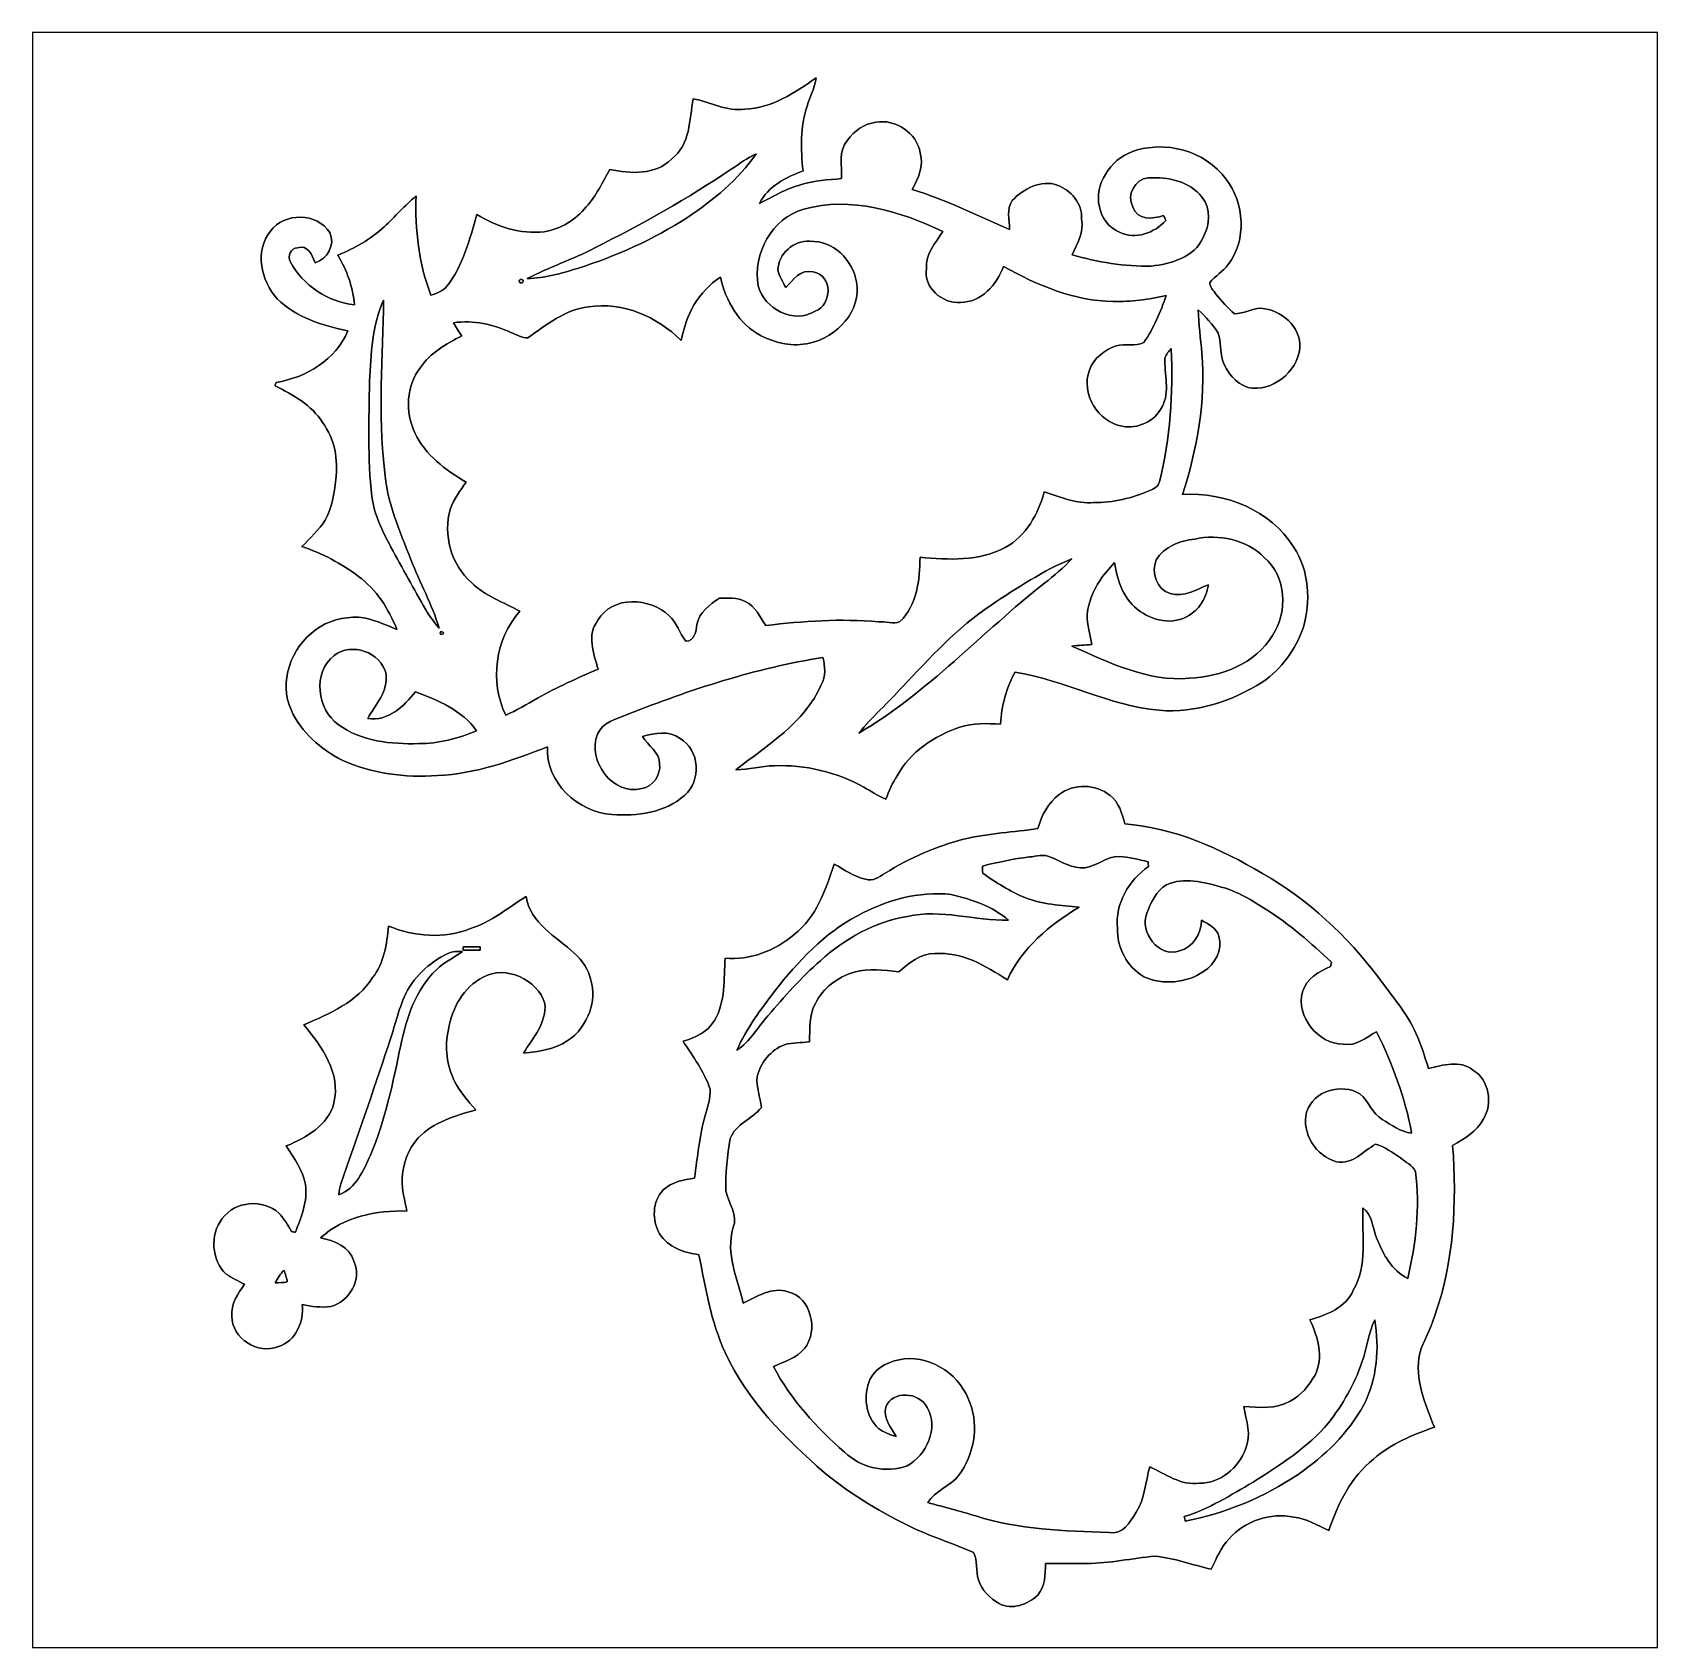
# Model space of a CAD drawing. Header units: centimetres. Extents: x -16.8 to 16.8, y -16.7 to 16.7.
import ezdxf

# ---------------------------------------------------------------- set-up
doc = ezdxf.new("R2010")
doc.units = ezdxf.units.CM
doc.header["$MEASUREMENT"] = 0
doc.layers.add('Layer 1', color=7, linetype='Continuous')

msp = doc.modelspace()

# ---------------------------------------------------------------- linework, layer by layer
at = {"layer": 'Layer 1', "color": 7}
for points, knots in [([(-16.77458, 16.66875), (-16.77458, 16.66875), (16.77458, 16.66875), (16.77458, 16.66875), (16.77458, 16.66875), (16.77458, 16.66875), (16.77458, -16.66875), (16.77458, -16.66875), (16.77458, -16.66875), (16.77458, -16.66875), (-16.77458, -16.66875), (-16.77458, -16.66875), (-16.77458, -16.66875), (-16.77458, -16.66875), (-16.77458, 16.66875), (-16.77458, 16.66875), (-16.77458, 16.66875), (-16.77458, 16.66875), (-16.77458, 16.66875), (-16.77458, 16.66875)], [0, 0, 0, 0, 0.16666667, 0.16666667, 0.16666667, 0.16666667, 0.33333333, 0.33333333, 0.33333333, 0.33333333, 0.5, 0.5, 0.5, 0.5, 0.66666667, 0.66666667, 0.66666667, 0.66666667, 1, 1, 1, 1]), ([(-2.06516, 15.08548), (-2.44263, 15.03574), (-2.7753, 15.23294), (-3.13337, 15.29891), (-3.13337, 15.29891), (-3.21381, 14.87135), (-3.19123, 14.34959), (-3.57893, 14.05714), (-3.57893, 14.05714), (-3.91654, 13.7227), (-4.42278, 13.74987), (-4.85352, 13.843), (-4.85352, 13.843), (-5.00839, 13.58053), (-5.13221, 13.29408), (-5.34423, 13.06971), (-5.34423, 13.06971), (-5.55943, 12.80336), (-5.86846, 12.60475), (-6.21101, 12.55748), (-6.21101, 12.55748), (-6.70172, 12.49327), (-7.18185, 12.66402), (-7.59883, 12.90884), (-7.59883, 12.90884), (-7.75406, 12.39626), (-7.87929, 11.85898), (-8.21972, 11.42929), (-8.21972, 11.42929), (-8.30298, 11.32805), (-8.43068, 11.28501), (-8.55028, 11.24409), (-8.55028, 11.24409), (-8.79934, 11.89743), (-8.88083, 12.60193), (-8.85508, 13.29796), (-8.85508, 13.29796), (-9.08403, 13.09264), (-9.29464, 12.86827), (-9.51689, 12.6559), (-9.51689, 12.6559), (-9.78994, 12.39555), (-10.1279, 12.21775), (-10.47186, 12.07029), (-10.47186, 12.07029), (-10.281, 11.75808), (-10.15859, 11.4106), (-10.12402, 11.04477), (-10.12402, 11.04477), (-10.67611, 11.10474), (-11.19188, 11.44693), (-11.45258, 11.93871), (-11.45258, 11.93871), (-11.52031, 12.04595), (-11.43459, 12.22304), (-11.30688, 12.22481), (-11.30688, 12.22481), (-11.08393, 12.2936), (-10.99891, 12.07135), (-10.93999, 11.91578), (-10.93999, 11.91578), (-10.68317, 11.9888), (-10.51666, 12.28831), (-10.63731, 12.53984), (-10.63731, 12.53984), (-10.90224, 12.95153), (-11.57534, 12.96035), (-11.86145, 12.56771), (-11.86145, 12.56771), (-12.19412, 12.16201), (-12.05724, 11.53583), (-11.72139, 11.17388), (-11.72139, 11.17388), (-11.33263, 10.78265), (-10.7883, 10.61791), (-10.26231, 10.51172), (-10.26231, 10.51172), (-10.50784, 9.90953), (-11.12414, 9.55005), (-11.74397, 9.44457), (-11.74397, 9.44457), (-11.74962, 9.42799), (-11.76091, 9.39447), (-11.76655, 9.37789), (-11.76655, 9.37789), (-11.40037, 9.18669), (-11.00914, 8.98243), (-10.78724, 8.61871), (-10.78724, 8.61871), (-10.53712, 8.28569), (-10.4588, 7.84931), (-10.51384, 7.44149), (-10.51384, 7.44149), (-10.54735, 7.15539), (-10.58474, 6.85729), (-10.73221, 6.60365), (-10.73221, 6.60365), (-10.86203, 6.39692), (-11.043, 6.23111), (-11.21093, 6.05649), (-11.21093, 6.05649), (-10.79218, 5.91573), (-10.39566, 5.71183), (-10.04535, 5.44124), (-10.04535, 5.44124), (-9.67176, 5.17313), (-9.42234, 4.76814), (-9.24983, 4.34869), (-9.24983, 4.34869), (-9.51018, 4.44288), (-9.7603, 4.57694), (-10.04147, 4.59669), (-10.04147, 4.59669), (-10.35544, 4.60728), (-10.67894, 4.52826), (-10.93188, 4.3367), (-10.93188, 4.3367), (-11.43706, 3.97404), (-11.69917, 3.26037), (-11.43071, 2.67617), (-11.43071, 2.67617), (-11.22363, 2.22144), (-10.8204, 1.87643), (-10.38437, 1.64677), (-10.38437, 1.64677), (-9.76983, 1.37089), (-9.08368, 1.27882), (-8.41446, 1.33174), (-8.41446, 1.33174), (-7.62388, 1.36701), (-6.87211, 1.63513), (-6.14363, 1.9244), (-6.14363, 1.9244), (-6.18314, 1.17969), (-5.51321, 0.58596), (-4.80977, 0.52317), (-4.80977, 0.52317), (-4.29401, 0.49142), (-3.71793, 0.55986), (-3.31611, 0.91758), (-3.31611, 0.91758), (-2.96192, 1.21567), (-2.99544, 1.86443), (-3.40536, 2.09762), (-3.40536, 2.09762), (-3.63114, 2.27718), (-3.92571, 2.19498), (-4.18112, 2.13924), (-4.18112, 2.13924), (-4.06859, 1.94663), (-3.82623, 1.81575), (-3.82729, 1.57127), (-3.82729, 1.57127), (-3.79765, 1.33421), (-3.9684, 1.10949), (-4.19664, 1.05974), (-4.19664, 1.05974), (-4.80236, 0.91087), (-5.32483, 1.63901), (-5.11104, 2.18193), (-5.11104, 2.18193), (-5.01086, 2.4324), (-4.71946, 2.49414), (-4.49439, 2.58974), (-4.49439, 2.58974), (-3.18982, 3.10938), (-1.84503, 3.54577), (-0.45544, 3.76908), (-0.45544, 3.76908), (-0.41099, 3.58175), (-0.39229, 3.37926), (-0.49036, 3.20358), (-0.49036, 3.20358), (-0.83432, 2.41864), (-1.60443, 1.95615), (-2.25178, 1.44992), (-2.25178, 1.44992), (-1.98649, 1.45239), (-1.72967, 1.53211), (-1.46438, 1.53141), (-1.46438, 1.53141), (-0.82127, 1.56104), (-0.17463, 1.39876), (0.38947, 1.09185), (0.38947, 1.09185), (0.53834, 1.00506), (0.68227, 0.90664), (0.84384, 0.84349), (0.84384, 0.84349), (0.91017, 1.00824), (0.97825, 1.17369), (1.07527, 1.32327), (1.07527, 1.32327), (1.34761, 1.8161), (1.84221, 2.15583), (2.36961, 2.32657), (2.36961, 2.32657), (2.63701, 2.42852), (2.92911, 2.39818), (3.20851, 2.3943), (3.20851, 2.3943), (3.23321, 2.7686), (3.32881, 3.13267), (3.50908, 3.46251), (3.50908, 3.46251), (4.53002, 3.31047), (5.45324, 2.76542), (6.48794, 2.67794), (6.48794, 2.67794), (7.24288, 2.61514), (7.99289, 2.86138), (8.62365, 3.26496), (8.62365, 3.26496), (9.01347, 3.52954), (9.29675, 3.92994), (9.45656, 4.36986), (9.45656, 4.36986), (9.62378, 4.92196), (9.58674, 5.56048), (9.26042, 6.04908), (9.26042, 6.04908), (8.78699, 6.81249), (7.84754, 7.18891), (6.97089, 7.12964), (6.97089, 7.12964), (7.26546, 8.07014), (7.45349, 9.06004), (7.36882, 10.04817), (7.36882, 10.04817), (7.34483, 10.34732), (7.29474, 10.64472), (7.29403, 10.94564), (7.29403, 10.94564), (7.44326, 10.79641), (7.59425, 10.64331), (7.70572, 10.46339), (7.70572, 10.46339), (7.77064, 10.28665), (7.74206, 10.08909), (7.79498, 9.90812), (7.79498, 9.90812), (7.87647, 9.65588), (8.05886, 9.42516), (8.3185, 9.3412), (8.3185, 9.3412), (8.8205, 9.23219), (9.33521, 9.66399), (9.3913, 10.1533), (9.3913, 10.1533), (9.41952, 10.59709), (9.00677, 10.94916), (8.58732, 10.97668), (8.58732, 10.97668), (8.39964, 10.96927), (8.22819, 10.86379), (8.04016, 10.86379), (8.04016, 10.86379), (7.8994, 10.98162), (7.77981, 11.12203), (7.66374, 11.26314), (7.66374, 11.26314), (7.60836, 11.33792), (7.52969, 11.41024), (7.5311, 11.51043), (7.5311, 11.51043), (7.64293, 11.64766), (7.80874, 11.73304), (7.90998, 11.8805), (7.90998, 11.8805), (8.30121, 12.3885), (8.24406, 13.14909), (7.86342, 13.64791), (7.86342, 13.64791), (7.43267, 14.23211), (6.60929, 14.45013), (5.93302, 14.2113), (5.93302, 14.2113), (5.70301, 14.11993), (5.49945, 13.96118), (5.38162, 13.74034), (5.38162, 13.74034), (5.10822, 13.36393), (5.21088, 12.73069), (5.66879, 12.54831), (5.66879, 12.54831), (6.00393, 12.38567), (6.38634, 12.53031), (6.62517, 12.78819), (6.62517, 12.78819), (6.60929, 12.82312), (6.59342, 12.85804), (6.57825, 12.89262), (6.57825, 12.89262), (6.35741, 12.81395), (6.02686, 12.78678), (5.94395, 13.07006), (5.94395, 13.07006), (5.79931, 13.31348), (5.98805, 13.63909), (6.26216, 13.66943), (6.26216, 13.66943), (6.65692, 13.68919), (7.12435, 13.60382), (7.3727, 13.26268), (7.3727, 13.26268), (7.55932, 13.02914), (7.53216, 12.68518), (7.3914, 12.43506), (7.3914, 12.43506), (7.21148, 12.02866), (6.72712, 11.89073), (6.32178, 11.84698), (6.32178, 11.84698), (5.76968, 11.8364), (5.21688, 11.92495), (4.68806, 12.08158), (4.68806, 12.08158), (4.80166, 12.31371), (4.93324, 12.54972), (4.88527, 12.82241), (4.88527, 12.82241), (4.9022, 13.13709), (4.66549, 13.41649), (4.38079, 13.51809), (4.38079, 13.51809), (4.04495, 13.63698), (3.67947, 13.44013), (3.45264, 13.19918), (3.45264, 13.19918), (3.33234, 13.02279), (3.39302, 12.8016), (3.3969, 12.60334), (3.3969, 12.60334), (2.72768, 12.87992), (2.08527, 13.22282), (1.38712, 13.42672), (1.38712, 13.42672), (1.51553, 13.65709), (1.62877, 13.91073), (1.55152, 14.18378), (1.55152, 14.18378), (1.48766, 14.59018), (1.04105, 14.89463), (0.63853, 14.81561), (0.63853, 14.81561), (0.40111, 14.7895), (0.18768, 14.63851), (0.05327, 14.4459), (0.05327, 14.4459), (-0.14393, 14.22823), (-0.05609, 13.91638), (-0.07479, 13.65179), (-0.07479, 13.65179), (-0.35172, 13.62675), (-0.63288, 13.61334), (-0.89958, 13.52797), (-0.89958, 13.52797), (-1.2125, 13.45671), (-1.47849, 13.2715), (-1.76777, 13.14238), (-1.76777, 13.14238), (-1.58574, 13.49163), (-1.22132, 13.67966), (-0.86678, 13.8109), (-0.86678, 13.8109), (-0.91158, 14.25575), (-0.93274, 14.7193), (-0.7814, 15.14757), (-0.7814, 15.14757), (-0.72496, 15.34442), (-0.62301, 15.52787), (-0.59373, 15.73248), (-0.59373, 15.73248), (-1.03752, 15.43121), (-1.50671, 15.1063), (-2.06516, 15.08548), (-2.06516, 15.08548), (-2.06516, 15.08548), (-2.06516, 15.08548), (-2.06516, 15.08548)], [0, 0, 0, 0, 0.01041667, 0.01041667, 0.01041667, 0.01041667, 0.02083333, 0.02083333, 0.02083333, 0.02083333, 0.03125, 0.03125, 0.03125, 0.03125, 0.04166667, 0.04166667, 0.04166667, 0.04166667, 0.05208333, 0.05208333, 0.05208333, 0.05208333, 0.0625, 0.0625, 0.0625, 0.0625, 0.07291667, 0.07291667, 0.07291667, 0.07291667, 0.08333333, 0.08333333, 0.08333333, 0.08333333, 0.09375, 0.09375, 0.09375, 0.09375, 0.10416667, 0.10416667, 0.10416667, 0.10416667, 0.11458333, 0.11458333, 0.11458333, 0.11458333, 0.125, 0.125, 0.125, 0.125, 0.13541667, 0.13541667, 0.13541667, 0.13541667, 0.14583333, 0.14583333, 0.14583333, 0.14583333, 0.15625, 0.15625, 0.15625, 0.15625, 0.16666667, 0.16666667, 0.16666667, 0.16666667, 0.17708333, 0.17708333, 0.17708333, 0.17708333, 0.1875, 0.1875, 0.1875, 0.1875, 0.19791667, 0.19791667, 0.19791667, 0.19791667, 0.20833333, 0.20833333, 0.20833333, 0.20833333, 0.21875, 0.21875, 0.21875, 0.21875, 0.22916667, 0.22916667, 0.22916667, 0.22916667, 0.23958333, 0.23958333, 0.23958333, 0.23958333, 0.25, 0.25, 0.25, 0.25, 0.26041667, 0.26041667, 0.26041667, 0.26041667, 0.27083333, 0.27083333, 0.27083333, 0.27083333, 0.28125, 0.28125, 0.28125, 0.28125, 0.29166667, 0.29166667, 0.29166667, 0.29166667, 0.30208333, 0.30208333, 0.30208333, 0.30208333, 0.3125, 0.3125, 0.3125, 0.3125, 0.32291667, 0.32291667, 0.32291667, 0.32291667, 0.33333333, 0.33333333, 0.33333333, 0.33333333, 0.34375, 0.34375, 0.34375, 0.34375, 0.35416667, 0.35416667, 0.35416667, 0.35416667, 0.36458333, 0.36458333, 0.36458333, 0.36458333, 0.375, 0.375, 0.375, 0.375, 0.38541667, 0.38541667, 0.38541667, 0.38541667, 0.39583333, 0.39583333, 0.39583333, 0.39583333, 0.40625, 0.40625, 0.40625, 0.40625, 0.41666667, 0.41666667, 0.41666667, 0.41666667, 0.42708333, 0.42708333, 0.42708333, 0.42708333, 0.4375, 0.4375, 0.4375, 0.4375, 0.44791667, 0.44791667, 0.44791667, 0.44791667, 0.45833333, 0.45833333, 0.45833333, 0.45833333, 0.46875, 0.46875, 0.46875, 0.46875, 0.47916667, 0.47916667, 0.47916667, 0.47916667, 0.48958333, 0.48958333, 0.48958333, 0.48958333, 0.5, 0.5, 0.5, 0.5, 0.51041667, 0.51041667, 0.51041667, 0.51041667, 0.52083333, 0.52083333, 0.52083333, 0.52083333, 0.53125, 0.53125, 0.53125, 0.53125, 0.54166667, 0.54166667, 0.54166667, 0.54166667, 0.55208333, 0.55208333, 0.55208333, 0.55208333, 0.5625, 0.5625, 0.5625, 0.5625, 0.57291667, 0.57291667, 0.57291667, 0.57291667, 0.58333333, 0.58333333, 0.58333333, 0.58333333, 0.59375, 0.59375, 0.59375, 0.59375, 0.60416667, 0.60416667, 0.60416667, 0.60416667, 0.61458333, 0.61458333, 0.61458333, 0.61458333, 0.625, 0.625, 0.625, 0.625, 0.63541667, 0.63541667, 0.63541667, 0.63541667, 0.64583333, 0.64583333, 0.64583333, 0.64583333, 0.65625, 0.65625, 0.65625, 0.65625, 0.66666667, 0.66666667, 0.66666667, 0.66666667, 0.67708333, 0.67708333, 0.67708333, 0.67708333, 0.6875, 0.6875, 0.6875, 0.6875, 0.69791667, 0.69791667, 0.69791667, 0.69791667, 0.70833333, 0.70833333, 0.70833333, 0.70833333, 0.71875, 0.71875, 0.71875, 0.71875, 0.72916667, 0.72916667, 0.72916667, 0.72916667, 0.73958333, 0.73958333, 0.73958333, 0.73958333, 0.75, 0.75, 0.75, 0.75, 0.76041667, 0.76041667, 0.76041667, 0.76041667, 0.77083333, 0.77083333, 0.77083333, 0.77083333, 0.78125, 0.78125, 0.78125, 0.78125, 0.79166667, 0.79166667, 0.79166667, 0.79166667, 0.80208333, 0.80208333, 0.80208333, 0.80208333, 0.8125, 0.8125, 0.8125, 0.8125, 0.82291667, 0.82291667, 0.82291667, 0.82291667, 0.83333333, 0.83333333, 0.83333333, 0.83333333, 0.84375, 0.84375, 0.84375, 0.84375, 0.85416667, 0.85416667, 0.85416667, 0.85416667, 0.86458333, 0.86458333, 0.86458333, 0.86458333, 0.875, 0.875, 0.875, 0.875, 0.88541667, 0.88541667, 0.88541667, 0.88541667, 0.89583333, 0.89583333, 0.89583333, 0.89583333, 0.90625, 0.90625, 0.90625, 0.90625, 0.91666667, 0.91666667, 0.91666667, 0.91666667, 0.92708333, 0.92708333, 0.92708333, 0.92708333, 0.9375, 0.9375, 0.9375, 0.9375, 0.94791667, 0.94791667, 0.94791667, 0.94791667, 0.95833333, 0.95833333, 0.95833333, 0.95833333, 0.96875, 0.96875, 0.96875, 0.96875, 0.97916667, 0.97916667, 0.97916667, 0.97916667, 1, 1, 1, 1]), ([(-2.34738, 13.849), (-2.17981, 13.95906), (-2.01683, 14.08007), (-1.83444, 14.16685), (-1.83444, 14.16685), (-2.19604, 13.62428), (-2.72098, 13.214), (-3.25226, 12.84781), (-3.25226, 12.84781), (-3.95711, 12.39873), (-4.72405, 12.05159), (-5.52097, 11.80006), (-5.52097, 11.80006), (-5.85823, 11.69352), (-6.20395, 11.59686), (-6.56026, 11.58875), (-6.56026, 11.58875), (-6.10658, 11.8237), (-5.6201, 11.98562), (-5.16749, 12.22234), (-5.16749, 12.22234), (-4.19806, 12.71094), (-3.24661, 13.23904), (-2.34738, 13.849)], [0, 0, 0, 0, 0.14285714, 0.14285714, 0.14285714, 0.14285714, 0.28571429, 0.28571429, 0.28571429, 0.28571429, 0.42857143, 0.42857143, 0.42857143, 0.42857143, 0.57142857, 0.57142857, 0.57142857, 0.57142857, 0.71428571, 0.71428571, 0.71428571, 0.71428571, 1, 1, 1, 1]), ([(-0.85196, 13.02138), (0.11924, 13.29161), (1.13771, 12.97728), (2.01895, 12.56136), (2.01895, 12.56136), (1.86866, 12.32641), (1.66088, 12.09992), (1.67993, 11.79901), (1.67993, 11.79901), (1.62031, 11.4046), (2.00096, 11.0677), (2.38125, 11.09804), (2.38125, 11.09804), (2.81093, 11.09486), (3.13584, 11.4621), (3.27096, 11.84063), (3.27096, 11.84063), (3.96663, 11.45258), (4.72722, 11.12626), (5.53685, 11.11532), (5.53685, 11.11532), (5.90585, 11.11462), (6.27451, 11.15131), (6.63293, 11.24162), (6.63293, 11.24162), (6.51298, 10.9033), (6.37258, 10.56499), (6.16973, 10.2683), (6.16973, 10.2683), (5.99687, 10.17905), (5.78273, 10.25984), (5.59894, 10.20127), (5.59894, 10.20127), (5.35799, 10.12084), (5.13397, 9.94128), (5.04472, 9.69821), (5.04472, 9.69821), (4.8641, 9.21808), (5.22393, 8.62894), (5.72029, 8.54004), (5.72029, 8.54004), (6.04449, 8.47866), (6.40186, 8.63988), (6.54509, 8.94292), (6.54509, 8.94292), (6.71971, 9.25689), (6.58848, 9.61672), (6.60294, 9.95398), (6.60294, 9.95398), (6.62905, 10.027), (6.68479, 10.08345), (6.73276, 10.14271), (6.73276, 10.14271), (6.78004, 9.22267), (6.71512, 8.29204), (6.49323, 7.39599), (6.49323, 7.39599), (6.4703, 7.30215), (6.37752, 7.25135), (6.29673, 7.21395), (6.29673, 7.21395), (5.93019, 7.05661), (5.53332, 6.96348), (5.13327, 6.96666), (5.13327, 6.96666), (4.77767, 6.93244), (4.44394, 7.07849), (4.11374, 7.18785), (4.11374, 7.18785), (3.99133, 6.72782), (3.73839, 6.27521), (3.30976, 6.03956), (3.30976, 6.03956), (2.77283, 5.74957), (2.13748, 5.78167), (1.54869, 5.83777), (1.54869, 5.83777), (1.5434, 5.37104), (1.49013, 4.85211), (1.13489, 4.5085), (1.13489, 4.5085), (0.9966, 4.44288), (0.83361, 4.51697), (0.68968, 4.50286), (0.68968, 4.50286), (-0.08573, 4.57553), (-0.86289, 4.51767), (-1.63336, 4.42807), (-1.63336, 4.42807), (-1.75966, 4.60657), (-1.84997, 4.83094), (-2.0634, 4.9209), (-2.0634, 4.9209), (-2.22285, 5.00733), (-2.41406, 4.99816), (-2.58833, 4.98898), (-2.58833, 4.98898), (-2.79118, 4.86586), (-3.01484, 4.69583), (-3.05753, 4.44571), (-3.05753, 4.44571), (-3.07093, 4.31271), (-3.10868, 4.09822), (-3.28859, 4.10774), (-3.28859, 4.10774), (-3.41595, 4.27108), (-3.47133, 4.48169), (-3.62867, 4.62598), (-3.62867, 4.62598), (-4.01708, 5.00768), (-4.80695, 5.05389), (-5.09976, 4.53461), (-5.09976, 4.53461), (-5.34106, 4.23792), (-5.18724, 3.8481), (-5.09799, 3.52319), (-5.09799, 3.52319), (-5.52521, 3.34539), (-5.94713, 3.15313), (-6.35035, 2.92523), (-6.35035, 2.92523), (-6.56378, 2.80247), (-6.77616, 2.67582), (-7.00229, 2.57634), (-7.00229, 2.57634), (-7.34413, 3.26954), (-7.22171, 4.14232), (-6.71548, 4.72369), (-6.71548, 4.72369), (-7.05132, 4.91067), (-7.4295, 5.03132), (-7.70678, 5.31036), (-7.70678, 5.31036), (-8.13576, 5.67725), (-8.30121, 6.30237), (-8.14634, 6.84001), (-8.14634, 6.84001), (-8.07297, 7.0418), (-7.94138, 7.21431), (-7.82108, 7.38999), (-7.82108, 7.38999), (-8.24936, 7.63446), (-8.66458, 7.94808), (-8.88224, 8.40317), (-8.88224, 8.40317), (-9.07521, 8.83285), (-9.06956, 9.37542), (-8.76371, 9.75289), (-8.76371, 9.75289), (-8.56086, 10.06404), (-8.23172, 10.23832), (-7.91351, 10.40624), (-7.91351, 10.40624), (-7.97207, 10.49549), (-8.03099, 10.58404), (-8.0832, 10.67682), (-8.0832, 10.67682), (-7.67221, 10.73538), (-7.25876, 10.64295), (-6.88446, 10.47221), (-6.88446, 10.47221), (-6.77721, 10.42811), (-6.67103, 10.36285), (-6.55144, 10.36355), (-6.55144, 10.36355), (-6.16726, 10.63166), (-5.7785, 10.9534), (-5.29484, 11.00631), (-5.29484, 11.00631), (-4.58223, 11.11638), (-3.88267, 10.80064), (-3.37926, 10.31311), (-3.37926, 10.31311), (-3.28754, 10.8331), (-3.02472, 11.32664), (-2.57246, 11.61768), (-2.57246, 11.61768), (-2.46027, 11.12485), (-2.18793, 10.65318), (-1.73179, 10.40518), (-1.73179, 10.40518), (-1.42452, 10.26231), (-1.07103, 10.17129), (-0.73378, 10.25772), (-0.73378, 10.25772), (-0.17039, 10.37484), (0.34678, 10.91882), (0.23848, 11.52349), (0.23848, 11.52349), (0.15699, 11.9694), (-0.25083, 12.38356), (-0.72355, 12.35816), (-0.72355, 12.35816), (-1.06186, 12.38885), (-1.37019, 12.09992), (-1.38959, 11.76514), (-1.38959, 11.76514), (-1.35079, 11.63814), (-1.28588, 11.52066), (-1.22379, 11.40354), (-1.22379, 11.40354), (-1.07068, 11.5637), (-0.91934, 11.79266), (-0.65723, 11.72704), (-0.65723, 11.72704), (-0.24871, 11.66107), (-0.26141, 11.04794), (-0.61524, 10.916), (-0.61524, 10.916), (-1.04916, 10.64366), (-1.67393, 10.96363), (-1.79141, 11.44129), (-1.79141, 11.44129), (-1.90782, 12.09746), (-1.51271, 12.84182), (-0.85196, 13.02138)], [0, 0, 0, 0, 0.01818182, 0.01818182, 0.01818182, 0.01818182, 0.03636364, 0.03636364, 0.03636364, 0.03636364, 0.05454545, 0.05454545, 0.05454545, 0.05454545, 0.07272727, 0.07272727, 0.07272727, 0.07272727, 0.09090909, 0.09090909, 0.09090909, 0.09090909, 0.10909091, 0.10909091, 0.10909091, 0.10909091, 0.12727273, 0.12727273, 0.12727273, 0.12727273, 0.14545455, 0.14545455, 0.14545455, 0.14545455, 0.16363636, 0.16363636, 0.16363636, 0.16363636, 0.18181818, 0.18181818, 0.18181818, 0.18181818, 0.2, 0.2, 0.2, 0.2, 0.21818182, 0.21818182, 0.21818182, 0.21818182, 0.23636364, 0.23636364, 0.23636364, 0.23636364, 0.25454545, 0.25454545, 0.25454545, 0.25454545, 0.27272727, 0.27272727, 0.27272727, 0.27272727, 0.29090909, 0.29090909, 0.29090909, 0.29090909, 0.30909091, 0.30909091, 0.30909091, 0.30909091, 0.32727273, 0.32727273, 0.32727273, 0.32727273, 0.34545455, 0.34545455, 0.34545455, 0.34545455, 0.36363636, 0.36363636, 0.36363636, 0.36363636, 0.38181818, 0.38181818, 0.38181818, 0.38181818, 0.4, 0.4, 0.4, 0.4, 0.41818182, 0.41818182, 0.41818182, 0.41818182, 0.43636364, 0.43636364, 0.43636364, 0.43636364, 0.45454545, 0.45454545, 0.45454545, 0.45454545, 0.47272727, 0.47272727, 0.47272727, 0.47272727, 0.49090909, 0.49090909, 0.49090909, 0.49090909, 0.50909091, 0.50909091, 0.50909091, 0.50909091, 0.52727273, 0.52727273, 0.52727273, 0.52727273, 0.54545455, 0.54545455, 0.54545455, 0.54545455, 0.56363636, 0.56363636, 0.56363636, 0.56363636, 0.58181818, 0.58181818, 0.58181818, 0.58181818, 0.6, 0.6, 0.6, 0.6, 0.61818182, 0.61818182, 0.61818182, 0.61818182, 0.63636364, 0.63636364, 0.63636364, 0.63636364, 0.65454545, 0.65454545, 0.65454545, 0.65454545, 0.67272727, 0.67272727, 0.67272727, 0.67272727, 0.69090909, 0.69090909, 0.69090909, 0.69090909, 0.70909091, 0.70909091, 0.70909091, 0.70909091, 0.72727273, 0.72727273, 0.72727273, 0.72727273, 0.74545455, 0.74545455, 0.74545455, 0.74545455, 0.76363636, 0.76363636, 0.76363636, 0.76363636, 0.78181818, 0.78181818, 0.78181818, 0.78181818, 0.8, 0.8, 0.8, 0.8, 0.81818182, 0.81818182, 0.81818182, 0.81818182, 0.83636364, 0.83636364, 0.83636364, 0.83636364, 0.85454545, 0.85454545, 0.85454545, 0.85454545, 0.87272727, 0.87272727, 0.87272727, 0.87272727, 0.89090909, 0.89090909, 0.89090909, 0.89090909, 0.90909091, 0.90909091, 0.90909091, 0.90909091, 0.92727273, 0.92727273, 0.92727273, 0.92727273, 0.94545455, 0.94545455, 0.94545455, 0.94545455, 0.96363636, 0.96363636, 0.96363636, 0.96363636, 1, 1, 1, 1]), ([(-6.72747, 11.54748), (-6.7116, 11.59263), (-6.62693, 11.57429), (-6.64281, 11.52419), (-6.64281, 11.52419), (-6.65903, 11.47939), (-6.7437, 11.49738), (-6.72747, 11.54748)], [0, 0, 0, 0, 0.33333333, 0.33333333, 0.33333333, 0.33333333, 1, 1, 1, 1]), ([(-9.81781, 9.47138), (-9.78006, 10.03441), (-9.76842, 10.62567), (-9.52465, 11.14672), (-9.52465, 11.14672), (-9.54405, 9.97797), (-9.64283, 8.80533), (-9.5056, 7.63905), (-9.5056, 7.63905), (-9.46468, 6.98888), (-9.2008, 6.38528), (-8.96056, 5.78873), (-8.96056, 5.78873), (-8.78134, 5.31107), (-8.5217, 4.86375), (-8.37953, 4.37268), (-8.37953, 4.37268), (-8.48007, 4.49227), (-8.57814, 4.61504), (-8.65505, 4.75121), (-8.65505, 4.75121), (-8.89776, 5.18054), (-9.14047, 5.60987), (-9.37366, 6.04449), (-9.37366, 6.04449), (-9.54723, 6.37328), (-9.72361, 6.71336), (-9.76595, 7.08801), (-9.76595, 7.08801), (-9.86155, 7.87823), (-9.8231, 8.67727), (-9.81781, 9.47138)], [0, 0, 0, 0, 0.11111111, 0.11111111, 0.11111111, 0.11111111, 0.22222222, 0.22222222, 0.22222222, 0.22222222, 0.33333333, 0.33333333, 0.33333333, 0.33333333, 0.44444444, 0.44444444, 0.44444444, 0.44444444, 0.55555556, 0.55555556, 0.55555556, 0.55555556, 0.66666667, 0.66666667, 0.66666667, 0.66666667, 0.77777778, 0.77777778, 0.77777778, 0.77777778, 1, 1, 1, 1]), ([(7.21995, 6.21206), (7.72125, 6.31754), (8.2864, 6.20571), (8.65434, 5.83212), (8.65434, 5.83212), (9.10978, 5.44513), (9.15141, 4.70817), (8.82756, 4.22451), (8.82756, 4.22451), (8.47337, 3.64067), (7.76429, 3.36656), (7.10812, 3.33763), (7.10812, 3.33763), (6.24664, 3.26496), (5.44724, 3.66677), (4.68207, 4.00368), (4.68207, 4.00368), (4.81859, 4.01779), (4.959, 4.02519), (5.09693, 4.03296), (5.09693, 4.03296), (5.04613, 4.30848), (4.94489, 4.59528), (5.04049, 4.87186), (5.04049, 4.87186), (5.12798, 5.2003), (5.33224, 5.48428), (5.56436, 5.72664), (5.56436, 5.72664), (5.61728, 5.34741), (5.76333, 4.94242), (6.09424, 4.71946), (6.09424, 4.71946), (6.39621, 4.49368), (6.8647, 4.43089), (7.1688, 4.68524), (7.1688, 4.68524), (7.36318, 4.81753), (7.4616, 5.04472), (7.50323, 5.26909), (7.50323, 5.26909), (7.25311, 5.17102), (6.99347, 5.00239), (6.71442, 5.08706), (6.71442, 5.08706), (6.43008, 5.16784), (6.32037, 5.52168), (6.42479, 5.78132), (6.42479, 5.78132), (6.59165, 6.05261), (6.91374, 6.18384), (7.21995, 6.21206)], [0, 0, 0, 0, 0.07142857, 0.07142857, 0.07142857, 0.07142857, 0.14285714, 0.14285714, 0.14285714, 0.14285714, 0.21428571, 0.21428571, 0.21428571, 0.21428571, 0.28571429, 0.28571429, 0.28571429, 0.28571429, 0.35714286, 0.35714286, 0.35714286, 0.35714286, 0.42857143, 0.42857143, 0.42857143, 0.42857143, 0.5, 0.5, 0.5, 0.5, 0.57142857, 0.57142857, 0.57142857, 0.57142857, 0.64285714, 0.64285714, 0.64285714, 0.64285714, 0.71428571, 0.71428571, 0.71428571, 0.71428571, 0.78571429, 0.78571429, 0.78571429, 0.78571429, 0.85714286, 0.85714286, 0.85714286, 0.85714286, 1, 1, 1, 1]), ([(3.01696, 4.84964), (3.55, 5.20241), (4.08799, 5.56013), (4.68136, 5.80531), (4.68136, 5.80531), (4.51273, 5.61622), (4.31659, 5.455), (4.11621, 5.30119), (4.11621, 5.30119), (2.82751, 4.28484), (1.7085, 3.04447), (0.2861, 2.20486), (0.2861, 2.20486), (0.55951, 2.54529), (0.89041, 2.83316), (1.18181, 3.15736), (1.18181, 3.15736), (1.75613, 3.75885), (2.3174, 4.38856), (3.01696, 4.84964)], [0, 0, 0, 0, 0.16666667, 0.16666667, 0.16666667, 0.16666667, 0.33333333, 0.33333333, 0.33333333, 0.33333333, 0.5, 0.5, 0.5, 0.5, 0.66666667, 0.66666667, 0.66666667, 0.66666667, 1, 1, 1, 1]), ([(-10.547, 3.80929), (-10.18646, 4.08587), (-9.58427, 3.87985), (-9.47632, 3.43218), (-9.47632, 3.43218), (-9.42199, 3.06529), (-9.69574, 2.80141), (-9.85203, 2.50508), (-9.85203, 2.50508), (-9.43575, 2.44581), (-9.10625, 2.75802), (-8.86742, 3.05964), (-8.86742, 3.05964), (-8.39752, 2.88784), (-7.90751, 2.67406), (-7.60659, 2.25601), (-7.60659, 2.25601), (-7.98371, 2.09409), (-8.388, 1.9872), (-8.8011, 1.99073), (-8.8011, 1.99073), (-9.36943, 1.97379), (-9.98784, 2.03306), (-10.46057, 2.3816), (-10.46057, 2.3816), (-10.90366, 2.69734), (-10.99573, 3.4544), (-10.547, 3.80929)], [0, 0, 0, 0, 0.125, 0.125, 0.125, 0.125, 0.25, 0.25, 0.25, 0.25, 0.375, 0.375, 0.375, 0.375, 0.5, 0.5, 0.5, 0.5, 0.625, 0.625, 0.625, 0.625, 0.75, 0.75, 0.75, 0.75, 1, 1, 1, 1]), ([(4.42207, 0.93804), (4.19312, 0.76764), (4.05659, 0.50518), (3.98392, 0.23424), (3.98392, 0.23424), (3.48368, 0.16016), (2.97498, 0.14217), (2.48179, 0.02293), (2.48179, 0.02293), (1.89653, -0.12171), (1.33597, -0.36301), (0.82797, -0.68721), (0.82797, -0.68721), (0.7052, -0.75741), (0.57714, -0.86748), (0.42192, -0.80645), (0.42192, -0.80645), (0.1838, -0.76447), (-0.01129, -0.60889), (-0.2219, -0.50059), (-0.2219, -0.50059), (-0.4004, -1.02623), (-0.58843, -1.6002), (-1.05093, -1.94733), (-1.05093, -1.94733), (-1.44216, -2.28918), (-1.95404, -2.48356), (-2.47509, -2.43981), (-2.47509, -2.43981), (-2.50261, -2.87196), (-2.46415, -3.3401), (-2.69522, -3.7271), (-2.69522, -3.7271), (-2.83492, -3.96522), (-3.08998, -4.07882), (-3.34222, -4.15431), (-3.34222, -4.15431), (-3.13584, -4.47005), (-2.9083, -4.78049), (-2.78377, -5.14033), (-2.78377, -5.14033), (-2.77319, -5.328), (-2.83951, -5.50686), (-2.88608, -5.68607), (-2.88608, -5.68607), (-3.00919, -6.10694), (-3.04306, -6.5465), (-3.10691, -6.979), (-3.10691, -6.979), (-3.33516, -7.01111), (-3.57399, -7.06049), (-3.75073, -7.22066), (-3.75073, -7.22066), (-3.98286, -7.46443), (-3.98709, -7.84719), (-3.82834, -8.13153), (-3.82834, -8.13153), (-3.65231, -8.40564), (-3.32352, -8.5217), (-3.01484, -8.56051), (-3.01484, -8.56051), (-2.87584, -9.24348), (-2.77424, -9.94551), (-2.47121, -10.58122), (-2.47121, -10.58122), (-2.01895, -11.56864), (-1.23825, -12.35322), (-0.42721, -13.0556), (-0.42721, -13.0556), (0.13829, -13.52656), (0.77858, -13.90297), (1.44321, -14.21694), (1.44321, -14.21694), (1.83586, -14.40427), (2.25566, -14.52668), (2.65042, -14.70836), (2.65042, -14.70836), (2.7499, -14.86923), (2.69064, -15.09042), (2.75555, -15.27069), (2.75555, -15.27069), (2.81764, -15.48659), (2.99191, -15.65416), (3.18347, -15.76211), (3.18347, -15.76211), (3.44699, -15.90181), (3.77896, -15.78187), (3.97969, -15.58572), (3.97969, -15.58572), (4.13738, -15.40334), (4.1342, -15.15851), (4.14267, -14.93344), (4.14267, -14.93344), (4.42595, -14.93167), (4.70888, -14.94049), (4.99251, -14.93344), (4.99251, -14.93344), (5.46559, -14.93414), (5.92949, -14.82443), (6.39904, -14.78492), (6.39904, -14.78492), (6.79591, -14.82196), (7.17338, -14.96377), (7.56003, -15.05514), (7.56003, -15.05514), (7.66798, -14.83572), (7.76041, -14.60147), (7.93256, -14.42261), (7.93256, -14.42261), (8.25712, -14.05008), (8.78346, -13.88145), (9.26641, -13.97706), (9.26641, -13.97706), (9.53064, -14.00175), (9.75148, -14.15556), (9.99102, -14.25399), (9.99102, -14.25399), (10.17129, -13.69871), (10.44928, -13.15332), (10.91036, -12.77937), (10.91036, -12.77937), (11.27125, -12.46046), (11.72245, -12.28337), (12.16836, -12.12039), (12.16836, -12.12039), (11.97892, -11.63602), (11.74926, -11.13049), (11.86603, -10.59603), (11.86603, -10.59603), (11.94541, -10.33427), (12.09216, -10.09862), (12.17013, -9.83615), (12.17013, -9.83615), (12.57759, -8.70902), (12.63086, -7.48806), (12.54548, -6.30308), (12.54548, -6.30308), (12.78678, -6.1722), (13.04255, -6.01909), (13.17554, -5.76792), (13.17554, -5.76792), (13.38192, -5.44548), (13.30254, -4.94771), (12.96141, -4.7498), (12.96141, -4.7498), (12.69753, -4.53178), (12.34475, -4.65279), (12.0463, -4.71417), (12.0463, -4.71417), (11.96869, -4.46864), (11.89461, -4.22099), (11.78736, -3.98674), (11.78736, -3.98674), (11.59686, -3.56517), (11.28712, -3.21663), (11.01901, -2.84515), (11.01901, -2.84515), (10.37061, -1.98014), (9.56169, -1.23225), (8.62189, -0.6925), (8.62189, -0.6925), (7.75194, -0.17568), (6.79556, 0.25435), (5.77497, 0.33479), (5.77497, 0.33479), (5.71923, 0.54751), (5.65856, 0.78034), (5.47194, 0.91899), (5.47194, 0.91899), (5.17878, 1.16276), (4.72369, 1.17016), (4.42207, 0.93804), (4.42207, 0.93804), (4.42207, 0.93804), (4.42207, 0.93804), (4.42207, 0.93804)], [0, 0, 0, 0, 0.02222222, 0.02222222, 0.02222222, 0.02222222, 0.04444444, 0.04444444, 0.04444444, 0.04444444, 0.06666667, 0.06666667, 0.06666667, 0.06666667, 0.08888889, 0.08888889, 0.08888889, 0.08888889, 0.11111111, 0.11111111, 0.11111111, 0.11111111, 0.13333333, 0.13333333, 0.13333333, 0.13333333, 0.15555556, 0.15555556, 0.15555556, 0.15555556, 0.17777778, 0.17777778, 0.17777778, 0.17777778, 0.2, 0.2, 0.2, 0.2, 0.22222222, 0.22222222, 0.22222222, 0.22222222, 0.24444444, 0.24444444, 0.24444444, 0.24444444, 0.26666667, 0.26666667, 0.26666667, 0.26666667, 0.28888889, 0.28888889, 0.28888889, 0.28888889, 0.31111111, 0.31111111, 0.31111111, 0.31111111, 0.33333333, 0.33333333, 0.33333333, 0.33333333, 0.35555556, 0.35555556, 0.35555556, 0.35555556, 0.37777778, 0.37777778, 0.37777778, 0.37777778, 0.4, 0.4, 0.4, 0.4, 0.42222222, 0.42222222, 0.42222222, 0.42222222, 0.44444444, 0.44444444, 0.44444444, 0.44444444, 0.46666667, 0.46666667, 0.46666667, 0.46666667, 0.48888889, 0.48888889, 0.48888889, 0.48888889, 0.51111111, 0.51111111, 0.51111111, 0.51111111, 0.53333333, 0.53333333, 0.53333333, 0.53333333, 0.55555556, 0.55555556, 0.55555556, 0.55555556, 0.57777778, 0.57777778, 0.57777778, 0.57777778, 0.6, 0.6, 0.6, 0.6, 0.62222222, 0.62222222, 0.62222222, 0.62222222, 0.64444444, 0.64444444, 0.64444444, 0.64444444, 0.66666667, 0.66666667, 0.66666667, 0.66666667, 0.68888889, 0.68888889, 0.68888889, 0.68888889, 0.71111111, 0.71111111, 0.71111111, 0.71111111, 0.73333333, 0.73333333, 0.73333333, 0.73333333, 0.75555556, 0.75555556, 0.75555556, 0.75555556, 0.77777778, 0.77777778, 0.77777778, 0.77777778, 0.8, 0.8, 0.8, 0.8, 0.82222222, 0.82222222, 0.82222222, 0.82222222, 0.84444444, 0.84444444, 0.84444444, 0.84444444, 0.86666667, 0.86666667, 0.86666667, 0.86666667, 0.88888889, 0.88888889, 0.88888889, 0.88888889, 0.91111111, 0.91111111, 0.91111111, 0.91111111, 0.93333333, 0.93333333, 0.93333333, 0.93333333, 0.95555556, 0.95555556, 0.95555556, 0.95555556, 1, 1, 1, 1]), ([(3.80788, -0.3489), (3.94899, -0.34361), (4.10739, -0.2794), (4.24286, -0.35348), (4.24286, -0.35348), (4.47322, -0.44309), (4.69265, -0.59619), (4.95194, -0.57256), (4.95194, -0.57256), (5.20312, -0.53904), (5.39997, -0.33549), (5.66032, -0.34149), (5.66032, -0.34149), (5.86387, -0.34678), (6.06143, -0.40217), (6.25863, -0.44873), (6.25863, -0.44873), (6.26004, -0.47343), (6.26286, -0.52246), (6.26427, -0.54716), (6.26427, -0.54716), (5.8607, -0.83185), (5.57495, -1.31022), (5.62539, -1.81681), (5.62539, -1.81681), (5.61022, -2.2165), (5.82366, -2.62114), (6.17044, -2.82293), (6.17044, -2.82293), (6.56449, -2.99896), (7.04815, -2.9591), (7.4041, -2.71251), (7.4041, -2.71251), (7.63905, -2.56081), (7.80203, -2.26977), (7.71913, -1.9872), (7.71913, -1.9872), (7.67856, -1.81257), (7.49759, -1.74202), (7.36071, -1.6577), (7.36071, -1.6577), (7.3593, -1.93499), (7.18185, -2.21403), (6.90915, -2.28812), (6.90915, -2.28812), (6.47629, -2.44581), (6.07942, -1.89971), (6.23006, -1.50848), (6.23006, -1.50848), (6.31543, -1.28658), (6.42973, -1.05198), (6.63716, -0.92287), (6.63716, -0.92287), (7.00158, -0.76447), (7.40622, -0.86466), (7.76958, -0.97367), (7.76958, -0.97367), (8.10789, -1.05728), (8.40105, -1.2506), (8.69421, -1.43122), (8.69421, -1.43122), (9.18492, -1.7399), (9.61884, -2.1276), (10.04182, -2.52201), (10.04182, -2.52201), (10.03794, -2.54423), (10.02982, -2.58868), (10.02594, -2.61091), (10.02594, -2.61091), (9.78323, -2.71851), (9.52817, -2.85785), (9.44598, -3.13267), (9.44598, -3.13267), (9.30734, -3.64314), (9.76242, -4.20934), (10.28453, -4.21393), (10.28453, -4.21393), (10.55158, -4.26438), (10.75866, -4.07529), (10.97456, -3.95781), (10.97456, -3.95781), (11.30229, -4.62139), (11.56476, -5.31812), (11.69846, -6.04838), (11.69846, -6.04838), (11.47022, -6.02897), (11.28148, -5.88433), (11.09345, -5.76721), (11.09345, -5.76721), (10.87967, -5.64974), (10.81546, -5.39009), (10.63237, -5.24228), (10.63237, -5.24228), (10.25631, -5.0105), (9.66611, -5.1749), (9.53064, -5.61552), (9.53064, -5.61552), (9.42093, -6.05402), (9.72009, -6.52463), (10.14906, -6.64386), (10.14906, -6.64386), (10.47891, -6.70489), (10.6994, -6.42408), (10.95481, -6.27768), (10.95481, -6.27768), (11.14425, -6.3313), (11.30406, -6.45548), (11.4681, -6.56026), (11.4681, -6.56026), (11.57041, -6.64986), (11.71469, -6.71336), (11.77643, -6.84248), (11.77643, -6.84248), (11.87767, -7.57908), (11.78666, -8.32979), (11.61838, -9.04981), (11.61838, -9.04981), (11.28677, -8.88682), (11.10509, -8.54428), (10.97492, -8.21549), (10.97492, -8.21549), (10.88813, -8.00488), (10.89413, -7.73889), (10.69375, -7.59495), (10.69375, -7.59495), (10.66165, -8.16469), (10.80347, -8.77605), (10.49267, -9.29428), (10.49267, -9.29428), (10.34027, -9.65729), (9.94586, -9.79911), (9.59838, -9.90459), (9.59838, -9.90459), (9.76383, -10.25349), (9.88624, -10.68141), (9.70386, -11.04653), (9.70386, -11.04653), (9.5758, -11.25926), (9.41564, -11.47269), (9.18774, -11.58593), (9.18774, -11.58593), (8.89988, -11.75491), (8.55204, -11.70975), (8.23383, -11.69741), (8.23383, -11.69741), (8.28463, -11.98351), (8.39576, -12.29219), (8.26946, -12.57229), (8.26946, -12.57229), (8.12588, -12.96282), (7.747, -13.28314), (7.31908, -13.2782), (7.31908, -13.2782), (6.93843, -13.33112), (6.61811, -13.08664), (6.29038, -12.93848), (6.29038, -12.93848), (6.20677, -13.25386), (6.18807, -13.59323), (6.01239, -13.87722), (6.01239, -13.87722), (5.88222, -14.07654), (5.73617, -14.35488), (5.45112, -14.29385), (5.45112, -14.29385), (4.52861, -14.26386), (3.58563, -14.23599), (2.6984, -13.95342), (2.6984, -13.95342), (2.37067, -13.85394), (2.03906, -13.76751), (1.70921, -13.67684), (1.70921, -13.67684), (1.86514, -13.42813), (2.17276, -13.34064), (2.35338, -13.11346), (2.35338, -13.11346), (2.65853, -12.694), (2.76437, -12.12638), (2.58516, -11.63391), (2.58516, -11.63391), (2.40136, -11.06699), (1.82174, -10.65565), (1.22132, -10.70998), (1.22132, -10.70998), (0.9465, -10.74632), (0.64206, -10.86803), (0.51611, -11.13402), (0.51611, -11.13402), (0.37289, -11.46739), (0.41804, -11.89249), (0.69427, -12.14614), (0.69427, -12.14614), (0.80045, -12.22728), (0.92816, -12.27526), (1.05445, -12.31618), (1.05445, -12.31618), (0.95744, -12.12533), (0.77646, -11.93906), (0.83996, -11.70587), (0.83996, -11.70587), (0.97543, -11.35839), (1.53917, -11.38943), (1.69333, -11.71399), (1.69333, -11.71399), (1.94557, -12.14191), (1.68063, -12.69436), (1.28058, -12.92049), (1.28058, -12.92049), (0.84349, -13.08135), (0.32632, -12.95682), (-0.00917, -12.63932), (-0.00917, -12.63932), (-0.58914, -12.13485), (-1.11478, -11.54889), (-1.4792, -10.86908), (-1.4792, -10.86908), (-1.25307, -10.76748), (-0.9906, -10.69481), (-0.83114, -10.49161), (-0.83114, -10.49161), (-0.54434, -10.12437), (-0.69568, -9.43822), (-1.17687, -9.32356), (-1.17687, -9.32356), (-1.50989, -9.21808), (-1.81151, -9.42269), (-2.10079, -9.55781), (-2.10079, -9.55781), (-2.22497, -9.05827), (-2.46486, -8.53405), (-2.31246, -8.01194), (-2.31246, -8.01194), (-2.19851, -7.73501), (-2.40947, -7.4997), (-2.46098, -7.24217), (-2.46098, -7.24217), (-2.46627, -6.87987), (-2.4317, -6.51686), (-2.36961, -6.16056), (-2.36961, -6.16056), (-2.25954, -5.8607), (-1.90923, -5.75769), (-1.72579, -5.51886), (-1.72579, -5.51886), (-1.75225, -5.30825), (-1.83127, -5.10152), (-1.81504, -4.88738), (-1.81504, -4.88738), (-1.74484, -4.59387), (-1.53141, -4.33317), (-1.24707, -4.22487), (-1.24707, -4.22487), (-1.08126, -4.17901), (-0.90664, -4.18641), (-0.73625, -4.16877), (-0.73625, -4.16877), (-0.7112, -3.90454), (-0.7553, -3.61315), (-0.60925, -3.37679), (-0.60925, -3.37679), (-0.45967, -3.05223), (-0.14676, -2.82716), (0.1905, -2.73085), (0.1905, -2.73085), (0.49036, -2.64407), (0.80469, -2.68287), (1.10949, -2.71886), (1.10949, -2.71886), (1.32362, -2.54529), (1.55857, -2.33821), (1.85279, -2.34633), (1.85279, -2.34633), (2.41265, -2.29694), (2.90054, -2.59962), (3.35245, -2.88572), (3.35245, -2.88572), (3.64737, -2.22426), (4.22769, -1.75507), (4.83164, -1.38606), (4.83164, -1.38606), (4.45523, -1.35255), (4.07, -1.32927), (3.71475, -1.18851), (3.71475, -1.18851), (3.40254, -1.06186), (3.1182, -0.87701), (2.84268, -0.68615), (2.84268, -0.68615), (2.84057, -0.63676), (2.8388, -0.58738), (2.83739, -0.53834), (2.83739, -0.53834), (3.15736, -0.45932), (3.48051, -0.38911), (3.80788, -0.3489)], [0, 0, 0, 0, 0.01333333, 0.01333333, 0.01333333, 0.01333333, 0.02666667, 0.02666667, 0.02666667, 0.02666667, 0.04, 0.04, 0.04, 0.04, 0.05333333, 0.05333333, 0.05333333, 0.05333333, 0.06666667, 0.06666667, 0.06666667, 0.06666667, 0.08, 0.08, 0.08, 0.08, 0.09333333, 0.09333333, 0.09333333, 0.09333333, 0.10666667, 0.10666667, 0.10666667, 0.10666667, 0.12, 0.12, 0.12, 0.12, 0.13333333, 0.13333333, 0.13333333, 0.13333333, 0.14666667, 0.14666667, 0.14666667, 0.14666667, 0.16, 0.16, 0.16, 0.16, 0.17333333, 0.17333333, 0.17333333, 0.17333333, 0.18666667, 0.18666667, 0.18666667, 0.18666667, 0.2, 0.2, 0.2, 0.2, 0.21333333, 0.21333333, 0.21333333, 0.21333333, 0.22666667, 0.22666667, 0.22666667, 0.22666667, 0.24, 0.24, 0.24, 0.24, 0.25333333, 0.25333333, 0.25333333, 0.25333333, 0.26666667, 0.26666667, 0.26666667, 0.26666667, 0.28, 0.28, 0.28, 0.28, 0.29333333, 0.29333333, 0.29333333, 0.29333333, 0.30666667, 0.30666667, 0.30666667, 0.30666667, 0.32, 0.32, 0.32, 0.32, 0.33333333, 0.33333333, 0.33333333, 0.33333333, 0.34666667, 0.34666667, 0.34666667, 0.34666667, 0.36, 0.36, 0.36, 0.36, 0.37333333, 0.37333333, 0.37333333, 0.37333333, 0.38666667, 0.38666667, 0.38666667, 0.38666667, 0.4, 0.4, 0.4, 0.4, 0.41333333, 0.41333333, 0.41333333, 0.41333333, 0.42666667, 0.42666667, 0.42666667, 0.42666667, 0.44, 0.44, 0.44, 0.44, 0.45333333, 0.45333333, 0.45333333, 0.45333333, 0.46666667, 0.46666667, 0.46666667, 0.46666667, 0.48, 0.48, 0.48, 0.48, 0.49333333, 0.49333333, 0.49333333, 0.49333333, 0.50666667, 0.50666667, 0.50666667, 0.50666667, 0.52, 0.52, 0.52, 0.52, 0.53333333, 0.53333333, 0.53333333, 0.53333333, 0.54666667, 0.54666667, 0.54666667, 0.54666667, 0.56, 0.56, 0.56, 0.56, 0.57333333, 0.57333333, 0.57333333, 0.57333333, 0.58666667, 0.58666667, 0.58666667, 0.58666667, 0.6, 0.6, 0.6, 0.6, 0.61333333, 0.61333333, 0.61333333, 0.61333333, 0.62666667, 0.62666667, 0.62666667, 0.62666667, 0.64, 0.64, 0.64, 0.64, 0.65333333, 0.65333333, 0.65333333, 0.65333333, 0.66666667, 0.66666667, 0.66666667, 0.66666667, 0.68, 0.68, 0.68, 0.68, 0.69333333, 0.69333333, 0.69333333, 0.69333333, 0.70666667, 0.70666667, 0.70666667, 0.70666667, 0.72, 0.72, 0.72, 0.72, 0.73333333, 0.73333333, 0.73333333, 0.73333333, 0.74666667, 0.74666667, 0.74666667, 0.74666667, 0.76, 0.76, 0.76, 0.76, 0.77333333, 0.77333333, 0.77333333, 0.77333333, 0.78666667, 0.78666667, 0.78666667, 0.78666667, 0.8, 0.8, 0.8, 0.8, 0.81333333, 0.81333333, 0.81333333, 0.81333333, 0.82666667, 0.82666667, 0.82666667, 0.82666667, 0.84, 0.84, 0.84, 0.84, 0.85333333, 0.85333333, 0.85333333, 0.85333333, 0.86666667, 0.86666667, 0.86666667, 0.86666667, 0.88, 0.88, 0.88, 0.88, 0.89333333, 0.89333333, 0.89333333, 0.89333333, 0.90666667, 0.90666667, 0.90666667, 0.90666667, 0.92, 0.92, 0.92, 0.92, 0.93333333, 0.93333333, 0.93333333, 0.93333333, 0.94666667, 0.94666667, 0.94666667, 0.94666667, 0.96, 0.96, 0.96, 0.96, 0.97333333, 0.97333333, 0.97333333, 0.97333333, 1, 1, 1, 1]), ([(-7.73218, -1.82845), (-8.27581, -2.04364), (-8.88859, -1.99813), (-9.42269, -1.77694), (-9.42269, -1.77694), (-9.45903, -2.14665), (-9.51618, -2.54071), (-9.75184, -2.84162), (-9.75184, -2.84162), (-10.07639, -3.34398), (-10.64225, -3.59234), (-11.17318, -3.81247), (-11.17318, -3.81247), (-10.80664, -4.26297), (-10.40483, -4.8073), (-10.55053, -5.42854), (-10.55053, -5.42854), (-10.67082, -5.89139), (-11.12344, -6.14504), (-11.53407, -6.31543), (-11.53407, -6.31543), (-11.37991, -6.56978), (-11.19117, -6.81179), (-11.13755, -7.11306), (-11.13755, -7.11306), (-11.09486, -7.45666), (-11.2201, -7.78439), (-11.34816, -8.0959), (-11.34816, -8.0959), (-11.36756, -8.09272), (-11.40601, -8.08637), (-11.42506, -8.0832), (-11.42506, -8.0832), (-11.49809, -7.94667), (-11.58593, -7.8172), (-11.68859, -7.70255), (-11.68859, -7.70255), (-12.01667, -7.4041), (-12.59805, -7.44855), (-12.85593, -7.81614), (-12.85593, -7.81614), (-13.12051, -8.14529), (-13.07924, -8.67163), (-12.77549, -8.96338), (-12.77549, -8.96338), (-12.65484, -9.03923), (-12.52679, -9.10519), (-12.39873, -9.1694), (-12.39873, -9.1694), (-12.52926, -9.3666), (-12.68448, -9.58003), (-12.66049, -9.82909), (-12.66049, -9.82909), (-12.65626, -10.28982), (-12.12321, -10.63519), (-11.69846, -10.45704), (-11.69846, -10.45704), (-11.33898, -10.34274), (-11.16577, -9.94516), (-11.2081, -9.58815), (-11.2081, -9.58815), (-11.01408, -9.63013), (-10.81476, -9.65447), (-10.61579, -9.63189), (-10.61579, -9.63189), (-10.23796, -9.52747), (-9.9568, -9.06886), (-10.1413, -8.69597), (-10.1413, -8.69597), (-10.21715, -8.39541), (-10.55194, -8.2677), (-10.82534, -8.21549), (-10.82534, -8.21549), (-10.3572, -7.7724), (-9.6707, -7.63976), (-9.04628, -7.66022), (-9.04628, -7.66022), (-9.08509, -7.44255), (-9.15247, -7.22701), (-9.14188, -7.00405), (-9.14188, -7.00405), (-9.13906, -6.69114), (-9.01771, -6.38104), (-8.80992, -6.14821), (-8.80992, -6.14821), (-8.49277, -5.82401), (-8.04933, -5.68713), (-7.62423, -5.57283), (-7.62423, -5.57283), (-7.78334, -5.38974), (-7.94138, -5.20241), (-8.05709, -4.98863), (-8.05709, -4.98863), (-8.21972, -4.65808), (-8.27017, -4.27214), (-8.18691, -3.91266), (-8.18691, -3.91266), (-8.11354, -3.47592), (-7.8807, -3.03601), (-7.47148, -2.83034), (-7.47148, -2.83034), (-7.00723, -2.57387), (-6.34788, -2.88078), (-6.19725, -3.37467), (-6.19725, -3.37467), (-6.15668, -3.77119), (-6.44208, -4.0827), (-6.63434, -4.39773), (-6.63434, -4.39773), (-6.32425, -4.3628), (-5.99616, -4.32999), (-5.73334, -4.14373), (-5.73334, -4.14373), (-5.50545, -4.01673), (-5.36716, -3.78037), (-5.27085, -3.54683), (-5.27085, -3.54683), (-5.12092, -3.13126), (-5.24475, -2.62572), (-5.58624, -2.34103), (-5.58624, -2.34103), (-5.95736, -1.99319), (-6.49852, -1.71873), (-6.5853, -1.16734), (-6.5853, -1.16734), (-6.95748, -1.40441), (-7.30638, -1.68981), (-7.73218, -1.82845)], [0, 0, 0, 0, 0.03030303, 0.03030303, 0.03030303, 0.03030303, 0.06060606, 0.06060606, 0.06060606, 0.06060606, 0.09090909, 0.09090909, 0.09090909, 0.09090909, 0.12121212, 0.12121212, 0.12121212, 0.12121212, 0.15151515, 0.15151515, 0.15151515, 0.15151515, 0.18181818, 0.18181818, 0.18181818, 0.18181818, 0.21212121, 0.21212121, 0.21212121, 0.21212121, 0.24242424, 0.24242424, 0.24242424, 0.24242424, 0.27272727, 0.27272727, 0.27272727, 0.27272727, 0.3030303, 0.3030303, 0.3030303, 0.3030303, 0.33333333, 0.33333333, 0.33333333, 0.33333333, 0.36363636, 0.36363636, 0.36363636, 0.36363636, 0.39393939, 0.39393939, 0.39393939, 0.39393939, 0.42424242, 0.42424242, 0.42424242, 0.42424242, 0.45454545, 0.45454545, 0.45454545, 0.45454545, 0.48484848, 0.48484848, 0.48484848, 0.48484848, 0.51515152, 0.51515152, 0.51515152, 0.51515152, 0.54545455, 0.54545455, 0.54545455, 0.54545455, 0.57575758, 0.57575758, 0.57575758, 0.57575758, 0.60606061, 0.60606061, 0.60606061, 0.60606061, 0.63636364, 0.63636364, 0.63636364, 0.63636364, 0.66666667, 0.66666667, 0.66666667, 0.66666667, 0.6969697, 0.6969697, 0.6969697, 0.6969697, 0.72727273, 0.72727273, 0.72727273, 0.72727273, 0.75757576, 0.75757576, 0.75757576, 0.75757576, 0.78787879, 0.78787879, 0.78787879, 0.78787879, 0.81818182, 0.81818182, 0.81818182, 0.81818182, 0.84848485, 0.84848485, 0.84848485, 0.84848485, 0.87878788, 0.87878788, 0.87878788, 0.87878788, 0.90909091, 0.90909091, 0.90909091, 0.90909091, 0.93939394, 0.93939394, 0.93939394, 0.93939394, 1, 1, 1, 1]), ([(0.25753, -1.56351), (0.84631, -1.24742), (1.51906, -1.04704), (2.19216, -1.12571), (2.19216, -1.12571), (2.61056, -1.22449), (3.04624, -1.3656), (3.37361, -1.65559), (3.37361, -1.65559), (2.67899, -1.67005), (1.98508, -1.41923), (1.29187, -1.57727), (1.29187, -1.57727), (0.61348, -1.68522), (-0.00141, -2.03553), (-0.50659, -2.49132), (-0.50659, -2.49132), (-0.90558, -2.83351), (-1.24778, -3.23356), (-1.59209, -3.62832), (-1.59209, -3.62832), (-1.79917, -3.87068), (-1.96356, -4.15854), (-2.23273, -4.34022), (-2.23273, -4.34022), (-2.038, -3.88938), (-1.73602, -3.49779), (-1.44498, -3.10656), (-1.44498, -3.10656), (-0.96591, -2.50649), (-0.43145, -1.9244), (0.25753, -1.56351)], [0, 0, 0, 0, 0.11111111, 0.11111111, 0.11111111, 0.11111111, 0.22222222, 0.22222222, 0.22222222, 0.22222222, 0.33333333, 0.33333333, 0.33333333, 0.33333333, 0.44444444, 0.44444444, 0.44444444, 0.44444444, 0.55555556, 0.55555556, 0.55555556, 0.55555556, 0.66666667, 0.66666667, 0.66666667, 0.66666667, 0.77777778, 0.77777778, 0.77777778, 0.77777778, 1, 1, 1, 1]), ([(-8.1975, -2.34456), (-8.10507, -2.29623), (-7.99924, -2.29588), (-7.89764, -2.30329), (-7.89764, -2.30329), (-8.07332, -2.43311), (-8.28111, -2.51848), (-8.43492, -2.67794), (-8.43492, -2.67794), (-8.86636, -3.08504), (-9.04981, -3.67242), (-9.17187, -4.2358), (-9.17187, -4.2358), (-9.32956, -5.00345), (-9.49325, -5.77709), (-9.79452, -6.50346), (-9.79452, -6.50346), (-9.94481, -6.81849), (-10.09121, -7.19808), (-10.45069, -7.32261), (-10.45069, -7.32261), (-10.44716, -7.24535), (-10.4334, -7.1688), (-10.40871, -7.09577), (-10.40871, -7.09577), (-10.0711, -6.15209), (-9.75219, -5.20206), (-9.43187, -4.25238), (-9.43187, -4.25238), (-9.31545, -3.91795), (-9.23572, -3.57046), (-9.10378, -3.24132), (-9.10378, -3.24132), (-8.92528, -2.84515), (-8.59014, -2.52589), (-8.1975, -2.34456)], [0, 0, 0, 0, 0.1, 0.1, 0.1, 0.1, 0.2, 0.2, 0.2, 0.2, 0.3, 0.3, 0.3, 0.3, 0.4, 0.4, 0.4, 0.4, 0.5, 0.5, 0.5, 0.5, 0.6, 0.6, 0.6, 0.6, 0.7, 0.7, 0.7, 0.7, 0.8, 0.8, 0.8, 0.8, 1, 1, 1, 1]), ([(-7.88458, -2.20451), (-7.79639, -2.20451), (-7.62, -2.20451), (-7.53181, -2.20451), (-7.53181, -2.20451), (-7.53181, -2.2225), (-7.53181, -2.25778), (-7.53181, -2.27577), (-7.53181, -2.27577), (-7.62, -2.27577), (-7.79639, -2.27577), (-7.88458, -2.27577), (-7.88458, -2.27577), (-7.88458, -2.25778), (-7.88458, -2.2225), (-7.88458, -2.20451)], [0, 0, 0, 0, 0.2, 0.2, 0.2, 0.2, 0.4, 0.4, 0.4, 0.4, 0.6, 0.6, 0.6, 0.6, 1, 1, 1, 1]), ([(-11.76338, -9.13906), (-11.71328, -9.04593), (-11.6526, -8.9595), (-11.58593, -8.87836), (-11.58593, -8.87836), (-11.55559, -8.95738), (-11.52666, -9.03817), (-11.51467, -9.12283), (-11.51467, -9.12283), (-11.59616, -9.14047), (-11.68012, -9.13765), (-11.76338, -9.13906)], [0, 0, 0, 0, 0.25, 0.25, 0.25, 0.25, 0.5, 0.5, 0.5, 0.5, 1, 1, 1, 1]), ([(10.93646, -9.90177), (11.0363, -10.49055), (10.9855, -11.12414), (10.70927, -11.66178), (10.70927, -11.66178), (10.39072, -12.24597), (9.8993, -12.71976), (9.35602, -13.09511), (9.35602, -13.09511), (8.65399, -13.56607), (7.85424, -13.90086), (7.02451, -14.06031), (7.02451, -14.06031), (7.01922, -14.03703), (7.00934, -13.99081), (7.0044, -13.96753), (7.0044, -13.96753), (7.51381, -13.8116), (7.96607, -13.51986), (8.42433, -13.25704), (8.42433, -13.25704), (8.98031, -12.90108), (9.55569, -12.54372), (9.98326, -12.03149), (9.98326, -12.03149), (10.27359, -11.65154), (10.52407, -11.23491), (10.67188, -10.77842), (10.67188, -10.77842), (10.78265, -10.49267), (10.80276, -10.1787), (10.93646, -9.90177)], [0, 0, 0, 0, 0.11111111, 0.11111111, 0.11111111, 0.11111111, 0.22222222, 0.22222222, 0.22222222, 0.22222222, 0.33333333, 0.33333333, 0.33333333, 0.33333333, 0.44444444, 0.44444444, 0.44444444, 0.44444444, 0.55555556, 0.55555556, 0.55555556, 0.55555556, 0.66666667, 0.66666667, 0.66666667, 0.66666667, 0.77777778, 0.77777778, 0.77777778, 0.77777778, 1, 1, 1, 1])]:
    msp.add_open_spline(points, degree=3, knots=knots, dxfattribs=at)
at = {"layer": 'Layer 1', "color": 251}
for points, knots in [([(-2.06516, 15.08548), (-1.50671, 15.1063), (-1.03752, 15.43121), (-0.59373, 15.73248), (-0.59373, 15.73248), (-0.62301, 15.52787), (-0.72496, 15.34442), (-0.7814, 15.14757), (-0.7814, 15.14757), (-0.93274, 14.7193), (-0.91158, 14.25575), (-0.86678, 13.8109), (-0.86678, 13.8109), (-1.22132, 13.67966), (-1.58574, 13.49163), (-1.76777, 13.14238), (-1.76777, 13.14238), (-1.47849, 13.2715), (-1.2125, 13.45671), (-0.89958, 13.52797), (-0.89958, 13.52797), (-0.63288, 13.61334), (-0.35172, 13.62675), (-0.07479, 13.65179), (-0.07479, 13.65179), (-0.05609, 13.91638), (-0.14393, 14.22823), (0.05327, 14.4459), (0.05327, 14.4459), (0.18768, 14.63851), (0.40111, 14.7895), (0.63853, 14.81561), (0.63853, 14.81561), (1.04105, 14.89463), (1.48766, 14.59018), (1.55152, 14.18378), (1.55152, 14.18378), (1.62877, 13.91073), (1.51553, 13.65709), (1.38712, 13.42672), (1.38712, 13.42672), (2.08527, 13.22282), (2.72768, 12.87992), (3.3969, 12.60334), (3.3969, 12.60334), (3.39302, 12.8016), (3.33234, 13.02279), (3.45264, 13.19918), (3.45264, 13.19918), (3.67947, 13.44013), (4.04495, 13.63698), (4.38079, 13.51809), (4.38079, 13.51809), (4.66549, 13.41649), (4.9022, 13.13709), (4.88527, 12.82241), (4.88527, 12.82241), (4.93324, 12.54972), (4.80166, 12.31371), (4.68806, 12.08158), (4.68806, 12.08158), (5.21688, 11.92495), (5.76968, 11.8364), (6.32178, 11.84698), (6.32178, 11.84698), (6.72712, 11.89073), (7.21148, 12.02866), (7.3914, 12.43506), (7.3914, 12.43506), (7.53216, 12.68518), (7.55932, 13.02914), (7.3727, 13.26268), (7.3727, 13.26268), (7.12435, 13.60382), (6.65692, 13.68919), (6.26216, 13.66943), (6.26216, 13.66943), (5.98805, 13.63909), (5.79931, 13.31348), (5.94395, 13.07006), (5.94395, 13.07006), (6.02686, 12.78678), (6.35741, 12.81395), (6.57825, 12.89262), (6.57825, 12.89262), (6.59342, 12.85804), (6.60929, 12.82312), (6.62517, 12.78819), (6.62517, 12.78819), (6.38634, 12.53031), (6.00393, 12.38567), (5.66879, 12.54831), (5.66879, 12.54831), (5.21088, 12.73069), (5.10822, 13.36393), (5.38162, 13.74034), (5.38162, 13.74034), (5.49945, 13.96118), (5.70301, 14.11993), (5.93302, 14.2113), (5.93302, 14.2113), (6.60929, 14.45013), (7.43267, 14.23211), (7.86342, 13.64791), (7.86342, 13.64791), (8.24406, 13.14909), (8.30121, 12.3885), (7.90998, 11.8805), (7.90998, 11.8805), (7.80874, 11.73304), (7.64293, 11.64766), (7.5311, 11.51043), (7.5311, 11.51043), (7.52969, 11.41024), (7.60836, 11.33792), (7.66374, 11.26314), (7.66374, 11.26314), (7.77981, 11.12203), (7.8994, 10.98162), (8.04016, 10.86379), (8.04016, 10.86379), (8.22819, 10.86379), (8.39964, 10.96927), (8.58732, 10.97668), (8.58732, 10.97668), (9.00677, 10.94916), (9.41952, 10.59709), (9.3913, 10.1533), (9.3913, 10.1533), (9.33521, 9.66399), (8.8205, 9.23219), (8.3185, 9.3412), (8.3185, 9.3412), (8.05886, 9.42516), (7.87647, 9.65588), (7.79498, 9.90812), (7.79498, 9.90812), (7.74206, 10.08909), (7.77064, 10.28665), (7.70572, 10.46339), (7.70572, 10.46339), (7.59425, 10.64331), (7.44326, 10.79641), (7.29403, 10.94564), (7.29403, 10.94564), (7.29474, 10.64472), (7.34483, 10.34732), (7.36882, 10.04817), (7.36882, 10.04817), (7.45349, 9.06004), (7.26546, 8.07014), (6.97089, 7.12964), (6.97089, 7.12964), (7.84754, 7.18891), (8.78699, 6.81249), (9.26042, 6.04908), (9.26042, 6.04908), (9.58674, 5.56048), (9.62378, 4.92196), (9.45656, 4.36986), (9.45656, 4.36986), (9.29675, 3.92994), (9.01347, 3.52954), (8.62365, 3.26496), (8.62365, 3.26496), (7.99289, 2.86138), (7.24288, 2.61514), (6.48794, 2.67794), (6.48794, 2.67794), (5.45324, 2.76542), (4.53002, 3.31047), (3.50908, 3.46251), (3.50908, 3.46251), (3.32881, 3.13267), (3.23321, 2.7686), (3.20851, 2.3943), (3.20851, 2.3943), (2.92911, 2.39818), (2.63701, 2.42852), (2.36961, 2.32657), (2.36961, 2.32657), (1.84221, 2.15583), (1.34761, 1.8161), (1.07527, 1.32327), (1.07527, 1.32327), (0.97825, 1.17369), (0.91017, 1.00824), (0.84384, 0.84349), (0.84384, 0.84349), (0.68227, 0.90664), (0.53834, 1.00506), (0.38947, 1.09185), (0.38947, 1.09185), (-0.17463, 1.39876), (-0.82127, 1.56104), (-1.46438, 1.53141), (-1.46438, 1.53141), (-1.72967, 1.53211), (-1.98649, 1.45239), (-2.25178, 1.44992), (-2.25178, 1.44992), (-1.60443, 1.95615), (-0.83432, 2.41864), (-0.49036, 3.20358), (-0.49036, 3.20358), (-0.39229, 3.37926), (-0.41099, 3.58175), (-0.45544, 3.76908), (-0.45544, 3.76908), (-1.84503, 3.54577), (-3.18982, 3.10938), (-4.49439, 2.58974), (-4.49439, 2.58974), (-4.71946, 2.49414), (-5.01086, 2.4324), (-5.11104, 2.18193), (-5.11104, 2.18193), (-5.32483, 1.63901), (-4.80236, 0.91087), (-4.19664, 1.05974), (-4.19664, 1.05974), (-3.9684, 1.10949), (-3.79765, 1.33421), (-3.82729, 1.57127), (-3.82729, 1.57127), (-3.82623, 1.81575), (-4.06859, 1.94663), (-4.18112, 2.13924), (-4.18112, 2.13924), (-3.92571, 2.19498), (-3.63114, 2.27718), (-3.40536, 2.09762), (-3.40536, 2.09762), (-2.99544, 1.86443), (-2.96192, 1.21567), (-3.31611, 0.91758), (-3.31611, 0.91758), (-3.71793, 0.55986), (-4.29401, 0.49142), (-4.80977, 0.52317), (-4.80977, 0.52317), (-5.51321, 0.58596), (-6.18314, 1.17969), (-6.14363, 1.9244), (-6.14363, 1.9244), (-6.87211, 1.63513), (-7.62388, 1.36701), (-8.41446, 1.33174), (-8.41446, 1.33174), (-9.08368, 1.27882), (-9.76983, 1.37089), (-10.38437, 1.64677), (-10.38437, 1.64677), (-10.8204, 1.87643), (-11.22363, 2.22144), (-11.43071, 2.67617), (-11.43071, 2.67617), (-11.69917, 3.26037), (-11.43706, 3.97404), (-10.93188, 4.3367), (-10.93188, 4.3367), (-10.67894, 4.52826), (-10.35544, 4.60728), (-10.04147, 4.59669), (-10.04147, 4.59669), (-9.7603, 4.57694), (-9.51018, 4.44288), (-9.24983, 4.34869), (-9.24983, 4.34869), (-9.42234, 4.76814), (-9.67176, 5.17313), (-10.04535, 5.44124), (-10.04535, 5.44124), (-10.39566, 5.71183), (-10.79218, 5.91573), (-11.21093, 6.05649), (-11.21093, 6.05649), (-11.043, 6.23111), (-10.86203, 6.39692), (-10.73221, 6.60365), (-10.73221, 6.60365), (-10.58474, 6.85729), (-10.54735, 7.15539), (-10.51384, 7.44149), (-10.51384, 7.44149), (-10.4588, 7.84931), (-10.53712, 8.28569), (-10.78724, 8.61871), (-10.78724, 8.61871), (-11.00914, 8.98243), (-11.40037, 9.18669), (-11.76655, 9.37789), (-11.76655, 9.37789), (-11.76091, 9.39447), (-11.74962, 9.42799), (-11.74397, 9.44457), (-11.74397, 9.44457), (-11.12414, 9.55005), (-10.50784, 9.90953), (-10.26231, 10.51172), (-10.26231, 10.51172), (-10.7883, 10.61791), (-11.33263, 10.78265), (-11.72139, 11.17388), (-11.72139, 11.17388), (-12.05724, 11.53583), (-12.19412, 12.16201), (-11.86145, 12.56771), (-11.86145, 12.56771), (-11.57534, 12.96035), (-10.90224, 12.95153), (-10.63731, 12.53984), (-10.63731, 12.53984), (-10.51666, 12.28831), (-10.68317, 11.9888), (-10.93999, 11.91578), (-10.93999, 11.91578), (-10.99891, 12.07135), (-11.08393, 12.2936), (-11.30688, 12.22481), (-11.30688, 12.22481), (-11.43459, 12.22304), (-11.52031, 12.04595), (-11.45258, 11.93871), (-11.45258, 11.93871), (-11.19188, 11.44693), (-10.67611, 11.10474), (-10.12402, 11.04477), (-10.12402, 11.04477), (-10.15859, 11.4106), (-10.281, 11.75808), (-10.47186, 12.07029), (-10.47186, 12.07029), (-10.1279, 12.21775), (-9.78994, 12.39555), (-9.51689, 12.6559), (-9.51689, 12.6559), (-9.29464, 12.86827), (-9.08403, 13.09264), (-8.85508, 13.29796), (-8.85508, 13.29796), (-8.88083, 12.60193), (-8.79934, 11.89743), (-8.55028, 11.24409), (-8.55028, 11.24409), (-8.43068, 11.28501), (-8.30298, 11.32805), (-8.21972, 11.42929), (-8.21972, 11.42929), (-7.87929, 11.85898), (-7.75406, 12.39626), (-7.59883, 12.90884), (-7.59883, 12.90884), (-7.18185, 12.66402), (-6.70172, 12.49327), (-6.21101, 12.55748), (-6.21101, 12.55748), (-5.86846, 12.60475), (-5.55943, 12.80336), (-5.34423, 13.06971), (-5.34423, 13.06971), (-5.13221, 13.29408), (-5.00839, 13.58053), (-4.85352, 13.843), (-4.85352, 13.843), (-4.42278, 13.74987), (-3.91654, 13.7227), (-3.57893, 14.05714), (-3.57893, 14.05714), (-3.19123, 14.34959), (-3.21381, 14.87135), (-3.13337, 15.29891), (-3.13337, 15.29891), (-2.7753, 15.23294), (-2.44263, 15.03574), (-2.06516, 15.08548), (-2.06516, 15.08548), (-2.06516, 15.08548), (-2.06516, 15.08548), (-2.06516, 15.08548)], [0, 0, 0, 0, 0.01041667, 0.01041667, 0.01041667, 0.01041667, 0.02083333, 0.02083333, 0.02083333, 0.02083333, 0.03125, 0.03125, 0.03125, 0.03125, 0.04166667, 0.04166667, 0.04166667, 0.04166667, 0.05208333, 0.05208333, 0.05208333, 0.05208333, 0.0625, 0.0625, 0.0625, 0.0625, 0.07291667, 0.07291667, 0.07291667, 0.07291667, 0.08333333, 0.08333333, 0.08333333, 0.08333333, 0.09375, 0.09375, 0.09375, 0.09375, 0.10416667, 0.10416667, 0.10416667, 0.10416667, 0.11458333, 0.11458333, 0.11458333, 0.11458333, 0.125, 0.125, 0.125, 0.125, 0.13541667, 0.13541667, 0.13541667, 0.13541667, 0.14583333, 0.14583333, 0.14583333, 0.14583333, 0.15625, 0.15625, 0.15625, 0.15625, 0.16666667, 0.16666667, 0.16666667, 0.16666667, 0.17708333, 0.17708333, 0.17708333, 0.17708333, 0.1875, 0.1875, 0.1875, 0.1875, 0.19791667, 0.19791667, 0.19791667, 0.19791667, 0.20833333, 0.20833333, 0.20833333, 0.20833333, 0.21875, 0.21875, 0.21875, 0.21875, 0.22916667, 0.22916667, 0.22916667, 0.22916667, 0.23958333, 0.23958333, 0.23958333, 0.23958333, 0.25, 0.25, 0.25, 0.25, 0.26041667, 0.26041667, 0.26041667, 0.26041667, 0.27083333, 0.27083333, 0.27083333, 0.27083333, 0.28125, 0.28125, 0.28125, 0.28125, 0.29166667, 0.29166667, 0.29166667, 0.29166667, 0.30208333, 0.30208333, 0.30208333, 0.30208333, 0.3125, 0.3125, 0.3125, 0.3125, 0.32291667, 0.32291667, 0.32291667, 0.32291667, 0.33333333, 0.33333333, 0.33333333, 0.33333333, 0.34375, 0.34375, 0.34375, 0.34375, 0.35416667, 0.35416667, 0.35416667, 0.35416667, 0.36458333, 0.36458333, 0.36458333, 0.36458333, 0.375, 0.375, 0.375, 0.375, 0.38541667, 0.38541667, 0.38541667, 0.38541667, 0.39583333, 0.39583333, 0.39583333, 0.39583333, 0.40625, 0.40625, 0.40625, 0.40625, 0.41666667, 0.41666667, 0.41666667, 0.41666667, 0.42708333, 0.42708333, 0.42708333, 0.42708333, 0.4375, 0.4375, 0.4375, 0.4375, 0.44791667, 0.44791667, 0.44791667, 0.44791667, 0.45833333, 0.45833333, 0.45833333, 0.45833333, 0.46875, 0.46875, 0.46875, 0.46875, 0.47916667, 0.47916667, 0.47916667, 0.47916667, 0.48958333, 0.48958333, 0.48958333, 0.48958333, 0.5, 0.5, 0.5, 0.5, 0.51041667, 0.51041667, 0.51041667, 0.51041667, 0.52083333, 0.52083333, 0.52083333, 0.52083333, 0.53125, 0.53125, 0.53125, 0.53125, 0.54166667, 0.54166667, 0.54166667, 0.54166667, 0.55208333, 0.55208333, 0.55208333, 0.55208333, 0.5625, 0.5625, 0.5625, 0.5625, 0.57291667, 0.57291667, 0.57291667, 0.57291667, 0.58333333, 0.58333333, 0.58333333, 0.58333333, 0.59375, 0.59375, 0.59375, 0.59375, 0.60416667, 0.60416667, 0.60416667, 0.60416667, 0.61458333, 0.61458333, 0.61458333, 0.61458333, 0.625, 0.625, 0.625, 0.625, 0.63541667, 0.63541667, 0.63541667, 0.63541667, 0.64583333, 0.64583333, 0.64583333, 0.64583333, 0.65625, 0.65625, 0.65625, 0.65625, 0.66666667, 0.66666667, 0.66666667, 0.66666667, 0.67708333, 0.67708333, 0.67708333, 0.67708333, 0.6875, 0.6875, 0.6875, 0.6875, 0.69791667, 0.69791667, 0.69791667, 0.69791667, 0.70833333, 0.70833333, 0.70833333, 0.70833333, 0.71875, 0.71875, 0.71875, 0.71875, 0.72916667, 0.72916667, 0.72916667, 0.72916667, 0.73958333, 0.73958333, 0.73958333, 0.73958333, 0.75, 0.75, 0.75, 0.75, 0.76041667, 0.76041667, 0.76041667, 0.76041667, 0.77083333, 0.77083333, 0.77083333, 0.77083333, 0.78125, 0.78125, 0.78125, 0.78125, 0.79166667, 0.79166667, 0.79166667, 0.79166667, 0.80208333, 0.80208333, 0.80208333, 0.80208333, 0.8125, 0.8125, 0.8125, 0.8125, 0.82291667, 0.82291667, 0.82291667, 0.82291667, 0.83333333, 0.83333333, 0.83333333, 0.83333333, 0.84375, 0.84375, 0.84375, 0.84375, 0.85416667, 0.85416667, 0.85416667, 0.85416667, 0.86458333, 0.86458333, 0.86458333, 0.86458333, 0.875, 0.875, 0.875, 0.875, 0.88541667, 0.88541667, 0.88541667, 0.88541667, 0.89583333, 0.89583333, 0.89583333, 0.89583333, 0.90625, 0.90625, 0.90625, 0.90625, 0.91666667, 0.91666667, 0.91666667, 0.91666667, 0.92708333, 0.92708333, 0.92708333, 0.92708333, 0.9375, 0.9375, 0.9375, 0.9375, 0.94791667, 0.94791667, 0.94791667, 0.94791667, 0.95833333, 0.95833333, 0.95833333, 0.95833333, 0.96875, 0.96875, 0.96875, 0.96875, 0.97916667, 0.97916667, 0.97916667, 0.97916667, 1, 1, 1, 1]), ([(-2.34738, 13.849), (-3.24661, 13.23904), (-4.19806, 12.71094), (-5.16749, 12.22234), (-5.16749, 12.22234), (-5.6201, 11.98562), (-6.10658, 11.8237), (-6.56026, 11.58875), (-6.56026, 11.58875), (-6.20395, 11.59686), (-5.85823, 11.69352), (-5.52097, 11.80006), (-5.52097, 11.80006), (-4.72405, 12.05159), (-3.95711, 12.39873), (-3.25226, 12.84781), (-3.25226, 12.84781), (-2.72098, 13.214), (-2.19604, 13.62428), (-1.83444, 14.16685), (-1.83444, 14.16685), (-2.01683, 14.08007), (-2.17981, 13.95906), (-2.34738, 13.849), (-2.34738, 13.849), (-2.34738, 13.849), (-2.34738, 13.849), (-2.34738, 13.849)], [0, 0, 0, 0, 0.125, 0.125, 0.125, 0.125, 0.25, 0.25, 0.25, 0.25, 0.375, 0.375, 0.375, 0.375, 0.5, 0.5, 0.5, 0.5, 0.625, 0.625, 0.625, 0.625, 0.75, 0.75, 0.75, 0.75, 1, 1, 1, 1]), ([(-0.85196, 13.02138), (-1.51271, 12.84182), (-1.90782, 12.09746), (-1.79141, 11.44129), (-1.79141, 11.44129), (-1.67393, 10.96363), (-1.04916, 10.64366), (-0.61524, 10.916), (-0.61524, 10.916), (-0.26141, 11.04794), (-0.24871, 11.66107), (-0.65723, 11.72704), (-0.65723, 11.72704), (-0.91934, 11.79266), (-1.07068, 11.5637), (-1.22379, 11.40354), (-1.22379, 11.40354), (-1.28588, 11.52066), (-1.35079, 11.63814), (-1.38959, 11.76514), (-1.38959, 11.76514), (-1.37019, 12.09992), (-1.06186, 12.38885), (-0.72355, 12.35816), (-0.72355, 12.35816), (-0.25083, 12.38356), (0.15699, 11.9694), (0.23848, 11.52349), (0.23848, 11.52349), (0.34678, 10.91882), (-0.17039, 10.37484), (-0.73378, 10.25772), (-0.73378, 10.25772), (-1.07103, 10.17129), (-1.42452, 10.26231), (-1.73179, 10.40518), (-1.73179, 10.40518), (-2.18793, 10.65318), (-2.46027, 11.12485), (-2.57246, 11.61768), (-2.57246, 11.61768), (-3.02472, 11.32664), (-3.28754, 10.8331), (-3.37926, 10.31311), (-3.37926, 10.31311), (-3.88267, 10.80064), (-4.58223, 11.11638), (-5.29484, 11.00631), (-5.29484, 11.00631), (-5.7785, 10.9534), (-6.16726, 10.63166), (-6.55144, 10.36355), (-6.55144, 10.36355), (-6.67103, 10.36285), (-6.77721, 10.42811), (-6.88446, 10.47221), (-6.88446, 10.47221), (-7.25876, 10.64295), (-7.67221, 10.73538), (-8.0832, 10.67682), (-8.0832, 10.67682), (-8.03099, 10.58404), (-7.97207, 10.49549), (-7.91351, 10.40624), (-7.91351, 10.40624), (-8.23172, 10.23832), (-8.56086, 10.06404), (-8.76371, 9.75289), (-8.76371, 9.75289), (-9.06956, 9.37542), (-9.07521, 8.83285), (-8.88224, 8.40317), (-8.88224, 8.40317), (-8.66458, 7.94808), (-8.24936, 7.63446), (-7.82108, 7.38999), (-7.82108, 7.38999), (-7.94138, 7.21431), (-8.07297, 7.0418), (-8.14634, 6.84001), (-8.14634, 6.84001), (-8.30121, 6.30237), (-8.13576, 5.67725), (-7.70678, 5.31036), (-7.70678, 5.31036), (-7.4295, 5.03132), (-7.05132, 4.91067), (-6.71548, 4.72369), (-6.71548, 4.72369), (-7.22171, 4.14232), (-7.34413, 3.26954), (-7.00229, 2.57634), (-7.00229, 2.57634), (-6.77616, 2.67582), (-6.56378, 2.80247), (-6.35035, 2.92523), (-6.35035, 2.92523), (-5.94713, 3.15313), (-5.52521, 3.34539), (-5.09799, 3.52319), (-5.09799, 3.52319), (-5.18724, 3.8481), (-5.34106, 4.23792), (-5.09976, 4.53461), (-5.09976, 4.53461), (-4.80695, 5.05389), (-4.01708, 5.00768), (-3.62867, 4.62598), (-3.62867, 4.62598), (-3.47133, 4.48169), (-3.41595, 4.27108), (-3.28859, 4.10774), (-3.28859, 4.10774), (-3.10868, 4.09822), (-3.07093, 4.31271), (-3.05753, 4.44571), (-3.05753, 4.44571), (-3.01484, 4.69583), (-2.79118, 4.86586), (-2.58833, 4.98898), (-2.58833, 4.98898), (-2.41406, 4.99816), (-2.22285, 5.00733), (-2.0634, 4.9209), (-2.0634, 4.9209), (-1.84997, 4.83094), (-1.75966, 4.60657), (-1.63336, 4.42807), (-1.63336, 4.42807), (-0.86289, 4.51767), (-0.08573, 4.57553), (0.68968, 4.50286), (0.68968, 4.50286), (0.83361, 4.51697), (0.9966, 4.44288), (1.13489, 4.5085), (1.13489, 4.5085), (1.49013, 4.85211), (1.5434, 5.37104), (1.54869, 5.83777), (1.54869, 5.83777), (2.13748, 5.78167), (2.77283, 5.74957), (3.30976, 6.03956), (3.30976, 6.03956), (3.73839, 6.27521), (3.99133, 6.72782), (4.11374, 7.18785), (4.11374, 7.18785), (4.44394, 7.07849), (4.77767, 6.93244), (5.13327, 6.96666), (5.13327, 6.96666), (5.53332, 6.96348), (5.93019, 7.05661), (6.29673, 7.21395), (6.29673, 7.21395), (6.37752, 7.25135), (6.4703, 7.30215), (6.49323, 7.39599), (6.49323, 7.39599), (6.71512, 8.29204), (6.78004, 9.22267), (6.73276, 10.14271), (6.73276, 10.14271), (6.68479, 10.08345), (6.62905, 10.027), (6.60294, 9.95398), (6.60294, 9.95398), (6.58848, 9.61672), (6.71971, 9.25689), (6.54509, 8.94292), (6.54509, 8.94292), (6.40186, 8.63988), (6.04449, 8.47866), (5.72029, 8.54004), (5.72029, 8.54004), (5.22393, 8.62894), (4.8641, 9.21808), (5.04472, 9.69821), (5.04472, 9.69821), (5.13397, 9.94128), (5.35799, 10.12084), (5.59894, 10.20127), (5.59894, 10.20127), (5.78273, 10.25984), (5.99687, 10.17905), (6.16973, 10.2683), (6.16973, 10.2683), (6.37258, 10.56499), (6.51298, 10.9033), (6.63293, 11.24162), (6.63293, 11.24162), (6.27451, 11.15131), (5.90585, 11.11462), (5.53685, 11.11532), (5.53685, 11.11532), (4.72722, 11.12626), (3.96663, 11.45258), (3.27096, 11.84063), (3.27096, 11.84063), (3.13584, 11.4621), (2.81093, 11.09486), (2.38125, 11.09804), (2.38125, 11.09804), (2.00096, 11.0677), (1.62031, 11.4046), (1.67993, 11.79901), (1.67993, 11.79901), (1.66088, 12.09992), (1.86866, 12.32641), (2.01895, 12.56136), (2.01895, 12.56136), (1.13771, 12.97728), (0.11924, 13.29161), (-0.85196, 13.02138), (-0.85196, 13.02138), (-0.85196, 13.02138), (-0.85196, 13.02138), (-0.85196, 13.02138)], [0, 0, 0, 0, 0.01785714, 0.01785714, 0.01785714, 0.01785714, 0.03571429, 0.03571429, 0.03571429, 0.03571429, 0.05357143, 0.05357143, 0.05357143, 0.05357143, 0.07142857, 0.07142857, 0.07142857, 0.07142857, 0.08928571, 0.08928571, 0.08928571, 0.08928571, 0.10714286, 0.10714286, 0.10714286, 0.10714286, 0.125, 0.125, 0.125, 0.125, 0.14285714, 0.14285714, 0.14285714, 0.14285714, 0.16071429, 0.16071429, 0.16071429, 0.16071429, 0.17857143, 0.17857143, 0.17857143, 0.17857143, 0.19642857, 0.19642857, 0.19642857, 0.19642857, 0.21428571, 0.21428571, 0.21428571, 0.21428571, 0.23214286, 0.23214286, 0.23214286, 0.23214286, 0.25, 0.25, 0.25, 0.25, 0.26785714, 0.26785714, 0.26785714, 0.26785714, 0.28571429, 0.28571429, 0.28571429, 0.28571429, 0.30357143, 0.30357143, 0.30357143, 0.30357143, 0.32142857, 0.32142857, 0.32142857, 0.32142857, 0.33928571, 0.33928571, 0.33928571, 0.33928571, 0.35714286, 0.35714286, 0.35714286, 0.35714286, 0.375, 0.375, 0.375, 0.375, 0.39285714, 0.39285714, 0.39285714, 0.39285714, 0.41071429, 0.41071429, 0.41071429, 0.41071429, 0.42857143, 0.42857143, 0.42857143, 0.42857143, 0.44642857, 0.44642857, 0.44642857, 0.44642857, 0.46428571, 0.46428571, 0.46428571, 0.46428571, 0.48214286, 0.48214286, 0.48214286, 0.48214286, 0.5, 0.5, 0.5, 0.5, 0.51785714, 0.51785714, 0.51785714, 0.51785714, 0.53571429, 0.53571429, 0.53571429, 0.53571429, 0.55357143, 0.55357143, 0.55357143, 0.55357143, 0.57142857, 0.57142857, 0.57142857, 0.57142857, 0.58928571, 0.58928571, 0.58928571, 0.58928571, 0.60714286, 0.60714286, 0.60714286, 0.60714286, 0.625, 0.625, 0.625, 0.625, 0.64285714, 0.64285714, 0.64285714, 0.64285714, 0.66071429, 0.66071429, 0.66071429, 0.66071429, 0.67857143, 0.67857143, 0.67857143, 0.67857143, 0.69642857, 0.69642857, 0.69642857, 0.69642857, 0.71428571, 0.71428571, 0.71428571, 0.71428571, 0.73214286, 0.73214286, 0.73214286, 0.73214286, 0.75, 0.75, 0.75, 0.75, 0.76785714, 0.76785714, 0.76785714, 0.76785714, 0.78571429, 0.78571429, 0.78571429, 0.78571429, 0.80357143, 0.80357143, 0.80357143, 0.80357143, 0.82142857, 0.82142857, 0.82142857, 0.82142857, 0.83928571, 0.83928571, 0.83928571, 0.83928571, 0.85714286, 0.85714286, 0.85714286, 0.85714286, 0.875, 0.875, 0.875, 0.875, 0.89285714, 0.89285714, 0.89285714, 0.89285714, 0.91071429, 0.91071429, 0.91071429, 0.91071429, 0.92857143, 0.92857143, 0.92857143, 0.92857143, 0.94642857, 0.94642857, 0.94642857, 0.94642857, 0.96428571, 0.96428571, 0.96428571, 0.96428571, 1, 1, 1, 1]), ([(-6.72747, 11.54748), (-6.7437, 11.49738), (-6.65903, 11.47939), (-6.64281, 11.52419), (-6.64281, 11.52419), (-6.62693, 11.57429), (-6.7116, 11.59263), (-6.72747, 11.54748), (-6.72747, 11.54748), (-6.72747, 11.54748), (-6.72747, 11.54748), (-6.72747, 11.54748)], [0, 0, 0, 0, 0.25, 0.25, 0.25, 0.25, 0.5, 0.5, 0.5, 0.5, 1, 1, 1, 1]), ([(-9.81781, 9.47138), (-9.8231, 8.67727), (-9.86155, 7.87823), (-9.76595, 7.08801), (-9.76595, 7.08801), (-9.72361, 6.71336), (-9.54723, 6.37328), (-9.37366, 6.04449), (-9.37366, 6.04449), (-9.14047, 5.60987), (-8.89776, 5.18054), (-8.65505, 4.75121), (-8.65505, 4.75121), (-8.57814, 4.61504), (-8.48007, 4.49227), (-8.37953, 4.37268), (-8.37953, 4.37268), (-8.5217, 4.86375), (-8.78134, 5.31107), (-8.96056, 5.78873), (-8.96056, 5.78873), (-9.2008, 6.38528), (-9.46468, 6.98888), (-9.5056, 7.63905), (-9.5056, 7.63905), (-9.64283, 8.80533), (-9.54405, 9.97797), (-9.52465, 11.14672), (-9.52465, 11.14672), (-9.76842, 10.62567), (-9.78006, 10.03441), (-9.81781, 9.47138), (-9.81781, 9.47138), (-9.81781, 9.47138), (-9.81781, 9.47138), (-9.81781, 9.47138)], [0, 0, 0, 0, 0.1, 0.1, 0.1, 0.1, 0.2, 0.2, 0.2, 0.2, 0.3, 0.3, 0.3, 0.3, 0.4, 0.4, 0.4, 0.4, 0.5, 0.5, 0.5, 0.5, 0.6, 0.6, 0.6, 0.6, 0.7, 0.7, 0.7, 0.7, 0.8, 0.8, 0.8, 0.8, 1, 1, 1, 1]), ([(7.21995, 6.21206), (6.91374, 6.18384), (6.59165, 6.05261), (6.42479, 5.78132), (6.42479, 5.78132), (6.32037, 5.52168), (6.43008, 5.16784), (6.71442, 5.08706), (6.71442, 5.08706), (6.99347, 5.00239), (7.25311, 5.17102), (7.50323, 5.26909), (7.50323, 5.26909), (7.4616, 5.04472), (7.36318, 4.81753), (7.1688, 4.68524), (7.1688, 4.68524), (6.8647, 4.43089), (6.39621, 4.49368), (6.09424, 4.71946), (6.09424, 4.71946), (5.76333, 4.94242), (5.61728, 5.34741), (5.56436, 5.72664), (5.56436, 5.72664), (5.33224, 5.48428), (5.12798, 5.2003), (5.04049, 4.87186), (5.04049, 4.87186), (4.94489, 4.59528), (5.04613, 4.30848), (5.09693, 4.03296), (5.09693, 4.03296), (4.959, 4.02519), (4.81859, 4.01779), (4.68207, 4.00368), (4.68207, 4.00368), (5.44724, 3.66677), (6.24664, 3.26496), (7.10812, 3.33763), (7.10812, 3.33763), (7.76429, 3.36656), (8.47337, 3.64067), (8.82756, 4.22451), (8.82756, 4.22451), (9.15141, 4.70817), (9.10978, 5.44513), (8.65434, 5.83212), (8.65434, 5.83212), (8.2864, 6.20571), (7.72125, 6.31754), (7.21995, 6.21206), (7.21995, 6.21206), (7.21995, 6.21206), (7.21995, 6.21206), (7.21995, 6.21206)], [0, 0, 0, 0, 0.06666667, 0.06666667, 0.06666667, 0.06666667, 0.13333333, 0.13333333, 0.13333333, 0.13333333, 0.2, 0.2, 0.2, 0.2, 0.26666667, 0.26666667, 0.26666667, 0.26666667, 0.33333333, 0.33333333, 0.33333333, 0.33333333, 0.4, 0.4, 0.4, 0.4, 0.46666667, 0.46666667, 0.46666667, 0.46666667, 0.53333333, 0.53333333, 0.53333333, 0.53333333, 0.6, 0.6, 0.6, 0.6, 0.66666667, 0.66666667, 0.66666667, 0.66666667, 0.73333333, 0.73333333, 0.73333333, 0.73333333, 0.8, 0.8, 0.8, 0.8, 0.86666667, 0.86666667, 0.86666667, 0.86666667, 1, 1, 1, 1]), ([(3.01696, 4.84964), (2.3174, 4.38856), (1.75613, 3.75885), (1.18181, 3.15736), (1.18181, 3.15736), (0.89041, 2.83316), (0.55951, 2.54529), (0.2861, 2.20486), (0.2861, 2.20486), (1.7085, 3.04447), (2.82751, 4.28484), (4.11621, 5.30119), (4.11621, 5.30119), (4.31659, 5.455), (4.51273, 5.61622), (4.68136, 5.80531), (4.68136, 5.80531), (4.08799, 5.56013), (3.55, 5.20241), (3.01696, 4.84964), (3.01696, 4.84964), (3.01696, 4.84964), (3.01696, 4.84964), (3.01696, 4.84964)], [0, 0, 0, 0, 0.14285714, 0.14285714, 0.14285714, 0.14285714, 0.28571429, 0.28571429, 0.28571429, 0.28571429, 0.42857143, 0.42857143, 0.42857143, 0.42857143, 0.57142857, 0.57142857, 0.57142857, 0.57142857, 0.71428571, 0.71428571, 0.71428571, 0.71428571, 1, 1, 1, 1]), ([(-10.547, 3.80929), (-10.99573, 3.4544), (-10.90366, 2.69734), (-10.46057, 2.3816), (-10.46057, 2.3816), (-9.98784, 2.03306), (-9.36943, 1.97379), (-8.8011, 1.99073), (-8.8011, 1.99073), (-8.388, 1.9872), (-7.98371, 2.09409), (-7.60659, 2.25601), (-7.60659, 2.25601), (-7.90751, 2.67406), (-8.39752, 2.88784), (-8.86742, 3.05964), (-8.86742, 3.05964), (-9.10625, 2.75802), (-9.43575, 2.44581), (-9.85203, 2.50508), (-9.85203, 2.50508), (-9.69574, 2.80141), (-9.42199, 3.06529), (-9.47632, 3.43218), (-9.47632, 3.43218), (-9.58427, 3.87985), (-10.18646, 4.08587), (-10.547, 3.80929)], [0, 0, 0, 0, 0.125, 0.125, 0.125, 0.125, 0.25, 0.25, 0.25, 0.25, 0.375, 0.375, 0.375, 0.375, 0.5, 0.5, 0.5, 0.5, 0.625, 0.625, 0.625, 0.625, 0.75, 0.75, 0.75, 0.75, 1, 1, 1, 1]), ([(-8.33896, 4.30283), (-8.41975, 4.18147), (-8.20032, 4.27531), (-8.33896, 4.30283), (-8.33896, 4.30283), (-8.33896, 4.30283), (-8.33896, 4.30283), (-8.33896, 4.30283)], [0, 0, 0, 0, 0.33333333, 0.33333333, 0.33333333, 0.33333333, 1, 1, 1, 1]), ([(4.42207, 0.93804), (4.72369, 1.17016), (5.17878, 1.16276), (5.47194, 0.91899), (5.47194, 0.91899), (5.65856, 0.78034), (5.71923, 0.54751), (5.77497, 0.33479), (5.77497, 0.33479), (6.79556, 0.25435), (7.75194, -0.17568), (8.62189, -0.6925), (8.62189, -0.6925), (9.56169, -1.23225), (10.37061, -1.98014), (11.01901, -2.84515), (11.01901, -2.84515), (11.28712, -3.21663), (11.59686, -3.56517), (11.78736, -3.98674), (11.78736, -3.98674), (11.89461, -4.22099), (11.96869, -4.46864), (12.0463, -4.71417), (12.0463, -4.71417), (12.34475, -4.65279), (12.69753, -4.53178), (12.96141, -4.7498), (12.96141, -4.7498), (13.30254, -4.94771), (13.38192, -5.44548), (13.17554, -5.76792), (13.17554, -5.76792), (13.04255, -6.01909), (12.78678, -6.1722), (12.54548, -6.30308), (12.54548, -6.30308), (12.63086, -7.48806), (12.57759, -8.70902), (12.17013, -9.83615), (12.17013, -9.83615), (12.09216, -10.09862), (11.94541, -10.33427), (11.86603, -10.59603), (11.86603, -10.59603), (11.74926, -11.13049), (11.97892, -11.63602), (12.16836, -12.12039), (12.16836, -12.12039), (11.72245, -12.28337), (11.27125, -12.46046), (10.91036, -12.77937), (10.91036, -12.77937), (10.44928, -13.15332), (10.17129, -13.69871), (9.99102, -14.25399), (9.99102, -14.25399), (9.75148, -14.15556), (9.53064, -14.00175), (9.26641, -13.97706), (9.26641, -13.97706), (8.78346, -13.88145), (8.25712, -14.05008), (7.93256, -14.42261), (7.93256, -14.42261), (7.76041, -14.60147), (7.66798, -14.83572), (7.56003, -15.05514), (7.56003, -15.05514), (7.17338, -14.96377), (6.79591, -14.82196), (6.39904, -14.78492), (6.39904, -14.78492), (5.92949, -14.82443), (5.46559, -14.93414), (4.99251, -14.93344), (4.99251, -14.93344), (4.70888, -14.94049), (4.42595, -14.93167), (4.14267, -14.93344), (4.14267, -14.93344), (4.1342, -15.15851), (4.13738, -15.40334), (3.97969, -15.58572), (3.97969, -15.58572), (3.77896, -15.78187), (3.44699, -15.90181), (3.18347, -15.76211), (3.18347, -15.76211), (2.99191, -15.65416), (2.81764, -15.48659), (2.75555, -15.27069), (2.75555, -15.27069), (2.69064, -15.09042), (2.7499, -14.86923), (2.65042, -14.70836), (2.65042, -14.70836), (2.25566, -14.52668), (1.83586, -14.40427), (1.44321, -14.21694), (1.44321, -14.21694), (0.77858, -13.90297), (0.13829, -13.52656), (-0.42721, -13.0556), (-0.42721, -13.0556), (-1.23825, -12.35322), (-2.01895, -11.56864), (-2.47121, -10.58122), (-2.47121, -10.58122), (-2.77424, -9.94551), (-2.87584, -9.24348), (-3.01484, -8.56051), (-3.01484, -8.56051), (-3.32352, -8.5217), (-3.65231, -8.40564), (-3.82834, -8.13153), (-3.82834, -8.13153), (-3.98709, -7.84719), (-3.98286, -7.46443), (-3.75073, -7.22066), (-3.75073, -7.22066), (-3.57399, -7.06049), (-3.33516, -7.01111), (-3.10691, -6.979), (-3.10691, -6.979), (-3.04306, -6.5465), (-3.00919, -6.10694), (-2.88608, -5.68607), (-2.88608, -5.68607), (-2.83951, -5.50686), (-2.77319, -5.328), (-2.78377, -5.14033), (-2.78377, -5.14033), (-2.9083, -4.78049), (-3.13584, -4.47005), (-3.34222, -4.15431), (-3.34222, -4.15431), (-3.08998, -4.07882), (-2.83492, -3.96522), (-2.69522, -3.7271), (-2.69522, -3.7271), (-2.46415, -3.3401), (-2.50261, -2.87196), (-2.47509, -2.43981), (-2.47509, -2.43981), (-1.95404, -2.48356), (-1.44216, -2.28918), (-1.05093, -1.94733), (-1.05093, -1.94733), (-0.58843, -1.6002), (-0.4004, -1.02623), (-0.2219, -0.50059), (-0.2219, -0.50059), (-0.01129, -0.60889), (0.1838, -0.76447), (0.42192, -0.80645), (0.42192, -0.80645), (0.57714, -0.86748), (0.7052, -0.75741), (0.82797, -0.68721), (0.82797, -0.68721), (1.33597, -0.36301), (1.89653, -0.12171), (2.48179, 0.02293), (2.48179, 0.02293), (2.97498, 0.14217), (3.48368, 0.16016), (3.98392, 0.23424), (3.98392, 0.23424), (4.05659, 0.50518), (4.19312, 0.76764), (4.42207, 0.93804), (4.42207, 0.93804), (4.42207, 0.93804), (4.42207, 0.93804), (4.42207, 0.93804)], [0, 0, 0, 0, 0.02222222, 0.02222222, 0.02222222, 0.02222222, 0.04444444, 0.04444444, 0.04444444, 0.04444444, 0.06666667, 0.06666667, 0.06666667, 0.06666667, 0.08888889, 0.08888889, 0.08888889, 0.08888889, 0.11111111, 0.11111111, 0.11111111, 0.11111111, 0.13333333, 0.13333333, 0.13333333, 0.13333333, 0.15555556, 0.15555556, 0.15555556, 0.15555556, 0.17777778, 0.17777778, 0.17777778, 0.17777778, 0.2, 0.2, 0.2, 0.2, 0.22222222, 0.22222222, 0.22222222, 0.22222222, 0.24444444, 0.24444444, 0.24444444, 0.24444444, 0.26666667, 0.26666667, 0.26666667, 0.26666667, 0.28888889, 0.28888889, 0.28888889, 0.28888889, 0.31111111, 0.31111111, 0.31111111, 0.31111111, 0.33333333, 0.33333333, 0.33333333, 0.33333333, 0.35555556, 0.35555556, 0.35555556, 0.35555556, 0.37777778, 0.37777778, 0.37777778, 0.37777778, 0.4, 0.4, 0.4, 0.4, 0.42222222, 0.42222222, 0.42222222, 0.42222222, 0.44444444, 0.44444444, 0.44444444, 0.44444444, 0.46666667, 0.46666667, 0.46666667, 0.46666667, 0.48888889, 0.48888889, 0.48888889, 0.48888889, 0.51111111, 0.51111111, 0.51111111, 0.51111111, 0.53333333, 0.53333333, 0.53333333, 0.53333333, 0.55555556, 0.55555556, 0.55555556, 0.55555556, 0.57777778, 0.57777778, 0.57777778, 0.57777778, 0.6, 0.6, 0.6, 0.6, 0.62222222, 0.62222222, 0.62222222, 0.62222222, 0.64444444, 0.64444444, 0.64444444, 0.64444444, 0.66666667, 0.66666667, 0.66666667, 0.66666667, 0.68888889, 0.68888889, 0.68888889, 0.68888889, 0.71111111, 0.71111111, 0.71111111, 0.71111111, 0.73333333, 0.73333333, 0.73333333, 0.73333333, 0.75555556, 0.75555556, 0.75555556, 0.75555556, 0.77777778, 0.77777778, 0.77777778, 0.77777778, 0.8, 0.8, 0.8, 0.8, 0.82222222, 0.82222222, 0.82222222, 0.82222222, 0.84444444, 0.84444444, 0.84444444, 0.84444444, 0.86666667, 0.86666667, 0.86666667, 0.86666667, 0.88888889, 0.88888889, 0.88888889, 0.88888889, 0.91111111, 0.91111111, 0.91111111, 0.91111111, 0.93333333, 0.93333333, 0.93333333, 0.93333333, 0.95555556, 0.95555556, 0.95555556, 0.95555556, 1, 1, 1, 1]), ([(3.80788, -0.3489), (3.48051, -0.38911), (3.15736, -0.45932), (2.83739, -0.53834), (2.83739, -0.53834), (2.8388, -0.58738), (2.84057, -0.63676), (2.84268, -0.68615), (2.84268, -0.68615), (3.1182, -0.87701), (3.40254, -1.06186), (3.71475, -1.18851), (3.71475, -1.18851), (4.07, -1.32927), (4.45523, -1.35255), (4.83164, -1.38606), (4.83164, -1.38606), (4.22769, -1.75507), (3.64737, -2.22426), (3.35245, -2.88572), (3.35245, -2.88572), (2.90054, -2.59962), (2.41265, -2.29694), (1.85279, -2.34633), (1.85279, -2.34633), (1.55857, -2.33821), (1.32362, -2.54529), (1.10949, -2.71886), (1.10949, -2.71886), (0.80469, -2.68287), (0.49036, -2.64407), (0.1905, -2.73085), (0.1905, -2.73085), (-0.14676, -2.82716), (-0.45967, -3.05223), (-0.60925, -3.37679), (-0.60925, -3.37679), (-0.7553, -3.61315), (-0.7112, -3.90454), (-0.73625, -4.16877), (-0.73625, -4.16877), (-0.90664, -4.18641), (-1.08126, -4.17901), (-1.24707, -4.22487), (-1.24707, -4.22487), (-1.53141, -4.33317), (-1.74484, -4.59387), (-1.81504, -4.88738), (-1.81504, -4.88738), (-1.83127, -5.10152), (-1.75225, -5.30825), (-1.72579, -5.51886), (-1.72579, -5.51886), (-1.90923, -5.75769), (-2.25954, -5.8607), (-2.36961, -6.16056), (-2.36961, -6.16056), (-2.4317, -6.51686), (-2.46627, -6.87987), (-2.46098, -7.24217), (-2.46098, -7.24217), (-2.40947, -7.4997), (-2.19851, -7.73501), (-2.31246, -8.01194), (-2.31246, -8.01194), (-2.46486, -8.53405), (-2.22497, -9.05827), (-2.10079, -9.55781), (-2.10079, -9.55781), (-1.81151, -9.42269), (-1.50989, -9.21808), (-1.17687, -9.32356), (-1.17687, -9.32356), (-0.69568, -9.43822), (-0.54434, -10.12437), (-0.83114, -10.49161), (-0.83114, -10.49161), (-0.9906, -10.69481), (-1.25307, -10.76748), (-1.4792, -10.86908), (-1.4792, -10.86908), (-1.11478, -11.54889), (-0.58914, -12.13485), (-0.00917, -12.63932), (-0.00917, -12.63932), (0.32632, -12.95682), (0.84349, -13.08135), (1.28058, -12.92049), (1.28058, -12.92049), (1.68063, -12.69436), (1.94557, -12.14191), (1.69333, -11.71399), (1.69333, -11.71399), (1.53917, -11.38943), (0.97543, -11.35839), (0.83996, -11.70587), (0.83996, -11.70587), (0.77646, -11.93906), (0.95744, -12.12533), (1.05445, -12.31618), (1.05445, -12.31618), (0.92816, -12.27526), (0.80045, -12.22728), (0.69427, -12.14614), (0.69427, -12.14614), (0.41804, -11.89249), (0.37289, -11.46739), (0.51611, -11.13402), (0.51611, -11.13402), (0.64206, -10.86803), (0.9465, -10.74632), (1.22132, -10.70998), (1.22132, -10.70998), (1.82174, -10.65565), (2.40136, -11.06699), (2.58516, -11.63391), (2.58516, -11.63391), (2.76437, -12.12638), (2.65853, -12.694), (2.35338, -13.11346), (2.35338, -13.11346), (2.17276, -13.34064), (1.86514, -13.42813), (1.70921, -13.67684), (1.70921, -13.67684), (2.03906, -13.76751), (2.37067, -13.85394), (2.6984, -13.95342), (2.6984, -13.95342), (3.58563, -14.23599), (4.52861, -14.26386), (5.45112, -14.29385), (5.45112, -14.29385), (5.73617, -14.35488), (5.88222, -14.07654), (6.01239, -13.87722), (6.01239, -13.87722), (6.18807, -13.59323), (6.20677, -13.25386), (6.29038, -12.93848), (6.29038, -12.93848), (6.61811, -13.08664), (6.93843, -13.33112), (7.31908, -13.2782), (7.31908, -13.2782), (7.747, -13.28314), (8.12588, -12.96282), (8.26946, -12.57229), (8.26946, -12.57229), (8.39576, -12.29219), (8.28463, -11.98351), (8.23383, -11.69741), (8.23383, -11.69741), (8.55204, -11.70975), (8.89988, -11.75491), (9.18774, -11.58593), (9.18774, -11.58593), (9.41564, -11.47269), (9.5758, -11.25926), (9.70386, -11.04653), (9.70386, -11.04653), (9.88624, -10.68141), (9.76383, -10.25349), (9.59838, -9.90459), (9.59838, -9.90459), (9.94586, -9.79911), (10.34027, -9.65729), (10.49267, -9.29428), (10.49267, -9.29428), (10.80347, -8.77605), (10.66165, -8.16469), (10.69375, -7.59495), (10.69375, -7.59495), (10.89413, -7.73889), (10.88813, -8.00488), (10.97492, -8.21549), (10.97492, -8.21549), (11.10509, -8.54428), (11.28677, -8.88682), (11.61838, -9.04981), (11.61838, -9.04981), (11.78666, -8.32979), (11.87767, -7.57908), (11.77643, -6.84248), (11.77643, -6.84248), (11.71469, -6.71336), (11.57041, -6.64986), (11.4681, -6.56026), (11.4681, -6.56026), (11.30406, -6.45548), (11.14425, -6.3313), (10.95481, -6.27768), (10.95481, -6.27768), (10.6994, -6.42408), (10.47891, -6.70489), (10.14906, -6.64386), (10.14906, -6.64386), (9.72009, -6.52463), (9.42093, -6.05402), (9.53064, -5.61552), (9.53064, -5.61552), (9.66611, -5.1749), (10.25631, -5.0105), (10.63237, -5.24228), (10.63237, -5.24228), (10.81546, -5.39009), (10.87967, -5.64974), (11.09345, -5.76721), (11.09345, -5.76721), (11.28148, -5.88433), (11.47022, -6.02897), (11.69846, -6.04838), (11.69846, -6.04838), (11.56476, -5.31812), (11.30229, -4.62139), (10.97456, -3.95781), (10.97456, -3.95781), (10.75866, -4.07529), (10.55158, -4.26438), (10.28453, -4.21393), (10.28453, -4.21393), (9.76242, -4.20934), (9.30734, -3.64314), (9.44598, -3.13267), (9.44598, -3.13267), (9.52817, -2.85785), (9.78323, -2.71851), (10.02594, -2.61091), (10.02594, -2.61091), (10.02982, -2.58868), (10.03794, -2.54423), (10.04182, -2.52201), (10.04182, -2.52201), (9.61884, -2.1276), (9.18492, -1.7399), (8.69421, -1.43122), (8.69421, -1.43122), (8.40105, -1.2506), (8.10789, -1.05728), (7.76958, -0.97367), (7.76958, -0.97367), (7.40622, -0.86466), (7.00158, -0.76447), (6.63716, -0.92287), (6.63716, -0.92287), (6.42973, -1.05198), (6.31543, -1.28658), (6.23006, -1.50848), (6.23006, -1.50848), (6.07942, -1.89971), (6.47629, -2.44581), (6.90915, -2.28812), (6.90915, -2.28812), (7.18185, -2.21403), (7.3593, -1.93499), (7.36071, -1.6577), (7.36071, -1.6577), (7.49759, -1.74202), (7.67856, -1.81257), (7.71913, -1.9872), (7.71913, -1.9872), (7.80203, -2.26977), (7.63905, -2.56081), (7.4041, -2.71251), (7.4041, -2.71251), (7.04815, -2.9591), (6.56449, -2.99896), (6.17044, -2.82293), (6.17044, -2.82293), (5.82366, -2.62114), (5.61022, -2.2165), (5.62539, -1.81681), (5.62539, -1.81681), (5.57495, -1.31022), (5.8607, -0.83185), (6.26427, -0.54716), (6.26427, -0.54716), (6.26286, -0.52246), (6.26004, -0.47343), (6.25863, -0.44873), (6.25863, -0.44873), (6.06143, -0.40217), (5.86387, -0.34678), (5.66032, -0.34149), (5.66032, -0.34149), (5.39997, -0.33549), (5.20312, -0.53904), (4.95194, -0.57256), (4.95194, -0.57256), (4.69265, -0.59619), (4.47322, -0.44309), (4.24286, -0.35348), (4.24286, -0.35348), (4.10739, -0.2794), (3.94899, -0.34361), (3.80788, -0.3489), (3.80788, -0.3489), (3.80788, -0.3489), (3.80788, -0.3489), (3.80788, -0.3489)], [0, 0, 0, 0, 0.01315789, 0.01315789, 0.01315789, 0.01315789, 0.02631579, 0.02631579, 0.02631579, 0.02631579, 0.03947368, 0.03947368, 0.03947368, 0.03947368, 0.05263158, 0.05263158, 0.05263158, 0.05263158, 0.06578947, 0.06578947, 0.06578947, 0.06578947, 0.07894737, 0.07894737, 0.07894737, 0.07894737, 0.09210526, 0.09210526, 0.09210526, 0.09210526, 0.10526316, 0.10526316, 0.10526316, 0.10526316, 0.11842105, 0.11842105, 0.11842105, 0.11842105, 0.13157895, 0.13157895, 0.13157895, 0.13157895, 0.14473684, 0.14473684, 0.14473684, 0.14473684, 0.15789474, 0.15789474, 0.15789474, 0.15789474, 0.17105263, 0.17105263, 0.17105263, 0.17105263, 0.18421053, 0.18421053, 0.18421053, 0.18421053, 0.19736842, 0.19736842, 0.19736842, 0.19736842, 0.21052632, 0.21052632, 0.21052632, 0.21052632, 0.22368421, 0.22368421, 0.22368421, 0.22368421, 0.23684211, 0.23684211, 0.23684211, 0.23684211, 0.25, 0.25, 0.25, 0.25, 0.26315789, 0.26315789, 0.26315789, 0.26315789, 0.27631579, 0.27631579, 0.27631579, 0.27631579, 0.28947368, 0.28947368, 0.28947368, 0.28947368, 0.30263158, 0.30263158, 0.30263158, 0.30263158, 0.31578947, 0.31578947, 0.31578947, 0.31578947, 0.32894737, 0.32894737, 0.32894737, 0.32894737, 0.34210526, 0.34210526, 0.34210526, 0.34210526, 0.35526316, 0.35526316, 0.35526316, 0.35526316, 0.36842105, 0.36842105, 0.36842105, 0.36842105, 0.38157895, 0.38157895, 0.38157895, 0.38157895, 0.39473684, 0.39473684, 0.39473684, 0.39473684, 0.40789474, 0.40789474, 0.40789474, 0.40789474, 0.42105263, 0.42105263, 0.42105263, 0.42105263, 0.43421053, 0.43421053, 0.43421053, 0.43421053, 0.44736842, 0.44736842, 0.44736842, 0.44736842, 0.46052632, 0.46052632, 0.46052632, 0.46052632, 0.47368421, 0.47368421, 0.47368421, 0.47368421, 0.48684211, 0.48684211, 0.48684211, 0.48684211, 0.5, 0.5, 0.5, 0.5, 0.51315789, 0.51315789, 0.51315789, 0.51315789, 0.52631579, 0.52631579, 0.52631579, 0.52631579, 0.53947368, 0.53947368, 0.53947368, 0.53947368, 0.55263158, 0.55263158, 0.55263158, 0.55263158, 0.56578947, 0.56578947, 0.56578947, 0.56578947, 0.57894737, 0.57894737, 0.57894737, 0.57894737, 0.59210526, 0.59210526, 0.59210526, 0.59210526, 0.60526316, 0.60526316, 0.60526316, 0.60526316, 0.61842105, 0.61842105, 0.61842105, 0.61842105, 0.63157895, 0.63157895, 0.63157895, 0.63157895, 0.64473684, 0.64473684, 0.64473684, 0.64473684, 0.65789474, 0.65789474, 0.65789474, 0.65789474, 0.67105263, 0.67105263, 0.67105263, 0.67105263, 0.68421053, 0.68421053, 0.68421053, 0.68421053, 0.69736842, 0.69736842, 0.69736842, 0.69736842, 0.71052632, 0.71052632, 0.71052632, 0.71052632, 0.72368421, 0.72368421, 0.72368421, 0.72368421, 0.73684211, 0.73684211, 0.73684211, 0.73684211, 0.75, 0.75, 0.75, 0.75, 0.76315789, 0.76315789, 0.76315789, 0.76315789, 0.77631579, 0.77631579, 0.77631579, 0.77631579, 0.78947368, 0.78947368, 0.78947368, 0.78947368, 0.80263158, 0.80263158, 0.80263158, 0.80263158, 0.81578947, 0.81578947, 0.81578947, 0.81578947, 0.82894737, 0.82894737, 0.82894737, 0.82894737, 0.84210526, 0.84210526, 0.84210526, 0.84210526, 0.85526316, 0.85526316, 0.85526316, 0.85526316, 0.86842105, 0.86842105, 0.86842105, 0.86842105, 0.88157895, 0.88157895, 0.88157895, 0.88157895, 0.89473684, 0.89473684, 0.89473684, 0.89473684, 0.90789474, 0.90789474, 0.90789474, 0.90789474, 0.92105263, 0.92105263, 0.92105263, 0.92105263, 0.93421053, 0.93421053, 0.93421053, 0.93421053, 0.94736842, 0.94736842, 0.94736842, 0.94736842, 0.96052632, 0.96052632, 0.96052632, 0.96052632, 0.97368421, 0.97368421, 0.97368421, 0.97368421, 1, 1, 1, 1]), ([(-7.73218, -1.82845), (-7.30638, -1.68981), (-6.95748, -1.40441), (-6.5853, -1.16734), (-6.5853, -1.16734), (-6.49852, -1.71873), (-5.95736, -1.99319), (-5.58624, -2.34103), (-5.58624, -2.34103), (-5.24475, -2.62572), (-5.12092, -3.13126), (-5.27085, -3.54683), (-5.27085, -3.54683), (-5.36716, -3.78037), (-5.50545, -4.01673), (-5.73334, -4.14373), (-5.73334, -4.14373), (-5.99616, -4.32999), (-6.32425, -4.3628), (-6.63434, -4.39773), (-6.63434, -4.39773), (-6.44208, -4.0827), (-6.15668, -3.77119), (-6.19725, -3.37467), (-6.19725, -3.37467), (-6.34788, -2.88078), (-7.00723, -2.57387), (-7.47148, -2.83034), (-7.47148, -2.83034), (-7.8807, -3.03601), (-8.11354, -3.47592), (-8.18691, -3.91266), (-8.18691, -3.91266), (-8.27017, -4.27214), (-8.21972, -4.65808), (-8.05709, -4.98863), (-8.05709, -4.98863), (-7.94138, -5.20241), (-7.78334, -5.38974), (-7.62423, -5.57283), (-7.62423, -5.57283), (-8.04933, -5.68713), (-8.49277, -5.82401), (-8.80992, -6.14821), (-8.80992, -6.14821), (-9.01771, -6.38104), (-9.13906, -6.69114), (-9.14188, -7.00405), (-9.14188, -7.00405), (-9.15247, -7.22701), (-9.08509, -7.44255), (-9.04628, -7.66022), (-9.04628, -7.66022), (-9.6707, -7.63976), (-10.3572, -7.7724), (-10.82534, -8.21549), (-10.82534, -8.21549), (-10.55194, -8.2677), (-10.21715, -8.39541), (-10.1413, -8.69597), (-10.1413, -8.69597), (-9.9568, -9.06886), (-10.23796, -9.52747), (-10.61579, -9.63189), (-10.61579, -9.63189), (-10.81476, -9.65447), (-11.01408, -9.63013), (-11.2081, -9.58815), (-11.2081, -9.58815), (-11.16577, -9.94516), (-11.33898, -10.34274), (-11.69846, -10.45704), (-11.69846, -10.45704), (-12.12321, -10.63519), (-12.65626, -10.28982), (-12.66049, -9.82909), (-12.66049, -9.82909), (-12.68448, -9.58003), (-12.52926, -9.3666), (-12.39873, -9.1694), (-12.39873, -9.1694), (-12.52679, -9.10519), (-12.65484, -9.03923), (-12.77549, -8.96338), (-12.77549, -8.96338), (-13.07924, -8.67163), (-13.12051, -8.14529), (-12.85593, -7.81614), (-12.85593, -7.81614), (-12.59805, -7.44855), (-12.01667, -7.4041), (-11.68859, -7.70255), (-11.68859, -7.70255), (-11.58593, -7.8172), (-11.49809, -7.94667), (-11.42506, -8.0832), (-11.42506, -8.0832), (-11.40601, -8.08637), (-11.36756, -8.09272), (-11.34816, -8.0959), (-11.34816, -8.0959), (-11.2201, -7.78439), (-11.09486, -7.45666), (-11.13755, -7.11306), (-11.13755, -7.11306), (-11.19117, -6.81179), (-11.37991, -6.56978), (-11.53407, -6.31543), (-11.53407, -6.31543), (-11.12344, -6.14504), (-10.67082, -5.89139), (-10.55053, -5.42854), (-10.55053, -5.42854), (-10.40483, -4.8073), (-10.80664, -4.26297), (-11.17318, -3.81247), (-11.17318, -3.81247), (-10.64225, -3.59234), (-10.07639, -3.34398), (-9.75184, -2.84162), (-9.75184, -2.84162), (-9.51618, -2.54071), (-9.45903, -2.14665), (-9.42269, -1.77694), (-9.42269, -1.77694), (-8.88859, -1.99813), (-8.27581, -2.04364), (-7.73218, -1.82845), (-7.73218, -1.82845), (-7.73218, -1.82845), (-7.73218, -1.82845), (-7.73218, -1.82845)], [0, 0, 0, 0, 0.02941176, 0.02941176, 0.02941176, 0.02941176, 0.05882353, 0.05882353, 0.05882353, 0.05882353, 0.08823529, 0.08823529, 0.08823529, 0.08823529, 0.11764706, 0.11764706, 0.11764706, 0.11764706, 0.14705882, 0.14705882, 0.14705882, 0.14705882, 0.17647059, 0.17647059, 0.17647059, 0.17647059, 0.20588235, 0.20588235, 0.20588235, 0.20588235, 0.23529412, 0.23529412, 0.23529412, 0.23529412, 0.26470588, 0.26470588, 0.26470588, 0.26470588, 0.29411765, 0.29411765, 0.29411765, 0.29411765, 0.32352941, 0.32352941, 0.32352941, 0.32352941, 0.35294118, 0.35294118, 0.35294118, 0.35294118, 0.38235294, 0.38235294, 0.38235294, 0.38235294, 0.41176471, 0.41176471, 0.41176471, 0.41176471, 0.44117647, 0.44117647, 0.44117647, 0.44117647, 0.47058824, 0.47058824, 0.47058824, 0.47058824, 0.5, 0.5, 0.5, 0.5, 0.52941176, 0.52941176, 0.52941176, 0.52941176, 0.55882353, 0.55882353, 0.55882353, 0.55882353, 0.58823529, 0.58823529, 0.58823529, 0.58823529, 0.61764706, 0.61764706, 0.61764706, 0.61764706, 0.64705882, 0.64705882, 0.64705882, 0.64705882, 0.67647059, 0.67647059, 0.67647059, 0.67647059, 0.70588235, 0.70588235, 0.70588235, 0.70588235, 0.73529412, 0.73529412, 0.73529412, 0.73529412, 0.76470588, 0.76470588, 0.76470588, 0.76470588, 0.79411765, 0.79411765, 0.79411765, 0.79411765, 0.82352941, 0.82352941, 0.82352941, 0.82352941, 0.85294118, 0.85294118, 0.85294118, 0.85294118, 0.88235294, 0.88235294, 0.88235294, 0.88235294, 0.91176471, 0.91176471, 0.91176471, 0.91176471, 0.94117647, 0.94117647, 0.94117647, 0.94117647, 1, 1, 1, 1]), ([(0.25753, -1.56351), (-0.43145, -1.9244), (-0.96591, -2.50649), (-1.44498, -3.10656), (-1.44498, -3.10656), (-1.73602, -3.49779), (-2.038, -3.88938), (-2.23273, -4.34022), (-2.23273, -4.34022), (-1.96356, -4.15854), (-1.79917, -3.87068), (-1.59209, -3.62832), (-1.59209, -3.62832), (-1.24778, -3.23356), (-0.90558, -2.83351), (-0.50659, -2.49132), (-0.50659, -2.49132), (-0.00141, -2.03553), (0.61348, -1.68522), (1.29187, -1.57727), (1.29187, -1.57727), (1.98508, -1.41923), (2.67899, -1.67005), (3.37361, -1.65559), (3.37361, -1.65559), (3.04624, -1.3656), (2.61056, -1.22449), (2.19216, -1.12571), (2.19216, -1.12571), (1.51906, -1.04704), (0.84631, -1.24742), (0.25753, -1.56351), (0.25753, -1.56351), (0.25753, -1.56351), (0.25753, -1.56351), (0.25753, -1.56351)], [0, 0, 0, 0, 0.1, 0.1, 0.1, 0.1, 0.2, 0.2, 0.2, 0.2, 0.3, 0.3, 0.3, 0.3, 0.4, 0.4, 0.4, 0.4, 0.5, 0.5, 0.5, 0.5, 0.6, 0.6, 0.6, 0.6, 0.7, 0.7, 0.7, 0.7, 0.8, 0.8, 0.8, 0.8, 1, 1, 1, 1]), ([(-8.1975, -2.34456), (-8.59014, -2.52589), (-8.92528, -2.84515), (-9.10378, -3.24132), (-9.10378, -3.24132), (-9.23572, -3.57046), (-9.31545, -3.91795), (-9.43187, -4.25238), (-9.43187, -4.25238), (-9.75219, -5.20206), (-10.0711, -6.15209), (-10.40871, -7.09577), (-10.40871, -7.09577), (-10.4334, -7.1688), (-10.44716, -7.24535), (-10.45069, -7.32261), (-10.45069, -7.32261), (-10.09121, -7.19808), (-9.94481, -6.81849), (-9.79452, -6.50346), (-9.79452, -6.50346), (-9.49325, -5.77709), (-9.32956, -5.00345), (-9.17187, -4.2358), (-9.17187, -4.2358), (-9.04981, -3.67242), (-8.86636, -3.08504), (-8.43492, -2.67794), (-8.43492, -2.67794), (-8.28111, -2.51848), (-8.07332, -2.43311), (-7.89764, -2.30329), (-7.89764, -2.30329), (-7.99924, -2.29588), (-8.10507, -2.29623), (-8.1975, -2.34456), (-8.1975, -2.34456), (-8.1975, -2.34456), (-8.1975, -2.34456), (-8.1975, -2.34456)], [0, 0, 0, 0, 0.09090909, 0.09090909, 0.09090909, 0.09090909, 0.18181818, 0.18181818, 0.18181818, 0.18181818, 0.27272727, 0.27272727, 0.27272727, 0.27272727, 0.36363636, 0.36363636, 0.36363636, 0.36363636, 0.45454545, 0.45454545, 0.45454545, 0.45454545, 0.54545455, 0.54545455, 0.54545455, 0.54545455, 0.63636364, 0.63636364, 0.63636364, 0.63636364, 0.72727273, 0.72727273, 0.72727273, 0.72727273, 0.81818182, 0.81818182, 0.81818182, 0.81818182, 1, 1, 1, 1]), ([(-7.88458, -2.20451), (-7.88458, -2.2225), (-7.88458, -2.25778), (-7.88458, -2.27577), (-7.88458, -2.27577), (-7.79639, -2.27577), (-7.62, -2.27577), (-7.53181, -2.27577), (-7.53181, -2.27577), (-7.53181, -2.25778), (-7.53181, -2.2225), (-7.53181, -2.20451), (-7.53181, -2.20451), (-7.62, -2.20451), (-7.79639, -2.20451), (-7.88458, -2.20451), (-7.88458, -2.20451), (-7.88458, -2.20451), (-7.88458, -2.20451), (-7.88458, -2.20451)], [0, 0, 0, 0, 0.16666667, 0.16666667, 0.16666667, 0.16666667, 0.33333333, 0.33333333, 0.33333333, 0.33333333, 0.5, 0.5, 0.5, 0.5, 0.66666667, 0.66666667, 0.66666667, 0.66666667, 1, 1, 1, 1]), ([(-11.76338, -9.13906), (-11.68012, -9.13765), (-11.59616, -9.14047), (-11.51467, -9.12283), (-11.51467, -9.12283), (-11.52666, -9.03817), (-11.55559, -8.95738), (-11.58593, -8.87836), (-11.58593, -8.87836), (-11.6526, -8.9595), (-11.71328, -9.04593), (-11.76338, -9.13906)], [0, 0, 0, 0, 0.25, 0.25, 0.25, 0.25, 0.5, 0.5, 0.5, 0.5, 1, 1, 1, 1]), ([(10.93646, -9.90177), (10.80276, -10.1787), (10.78265, -10.49267), (10.67188, -10.77842), (10.67188, -10.77842), (10.52407, -11.23491), (10.27359, -11.65154), (9.98326, -12.03149), (9.98326, -12.03149), (9.55569, -12.54372), (8.98031, -12.90108), (8.42433, -13.25704), (8.42433, -13.25704), (7.96607, -13.51986), (7.51381, -13.8116), (7.0044, -13.96753), (7.0044, -13.96753), (7.00934, -13.99081), (7.01922, -14.03703), (7.02451, -14.06031), (7.02451, -14.06031), (7.85424, -13.90086), (8.65399, -13.56607), (9.35602, -13.09511), (9.35602, -13.09511), (9.8993, -12.71976), (10.39072, -12.24597), (10.70927, -11.66178), (10.70927, -11.66178), (10.9855, -11.12414), (11.0363, -10.49055), (10.93646, -9.90177)], [0, 0, 0, 0, 0.11111111, 0.11111111, 0.11111111, 0.11111111, 0.22222222, 0.22222222, 0.22222222, 0.22222222, 0.33333333, 0.33333333, 0.33333333, 0.33333333, 0.44444444, 0.44444444, 0.44444444, 0.44444444, 0.55555556, 0.55555556, 0.55555556, 0.55555556, 0.66666667, 0.66666667, 0.66666667, 0.66666667, 0.77777778, 0.77777778, 0.77777778, 0.77777778, 1, 1, 1, 1])]:
    msp.add_open_spline(points, degree=3, knots=knots, dxfattribs=at)
at = {"layer": 'Layer 1', "color": 7}
msp.add_open_spline([(-8.33896, 4.30283), (-8.20032, 4.27531), (-8.41975, 4.18147), (-8.33896, 4.30283)], degree=3, dxfattribs=at)

doc.saveas('drawing.dxf')
